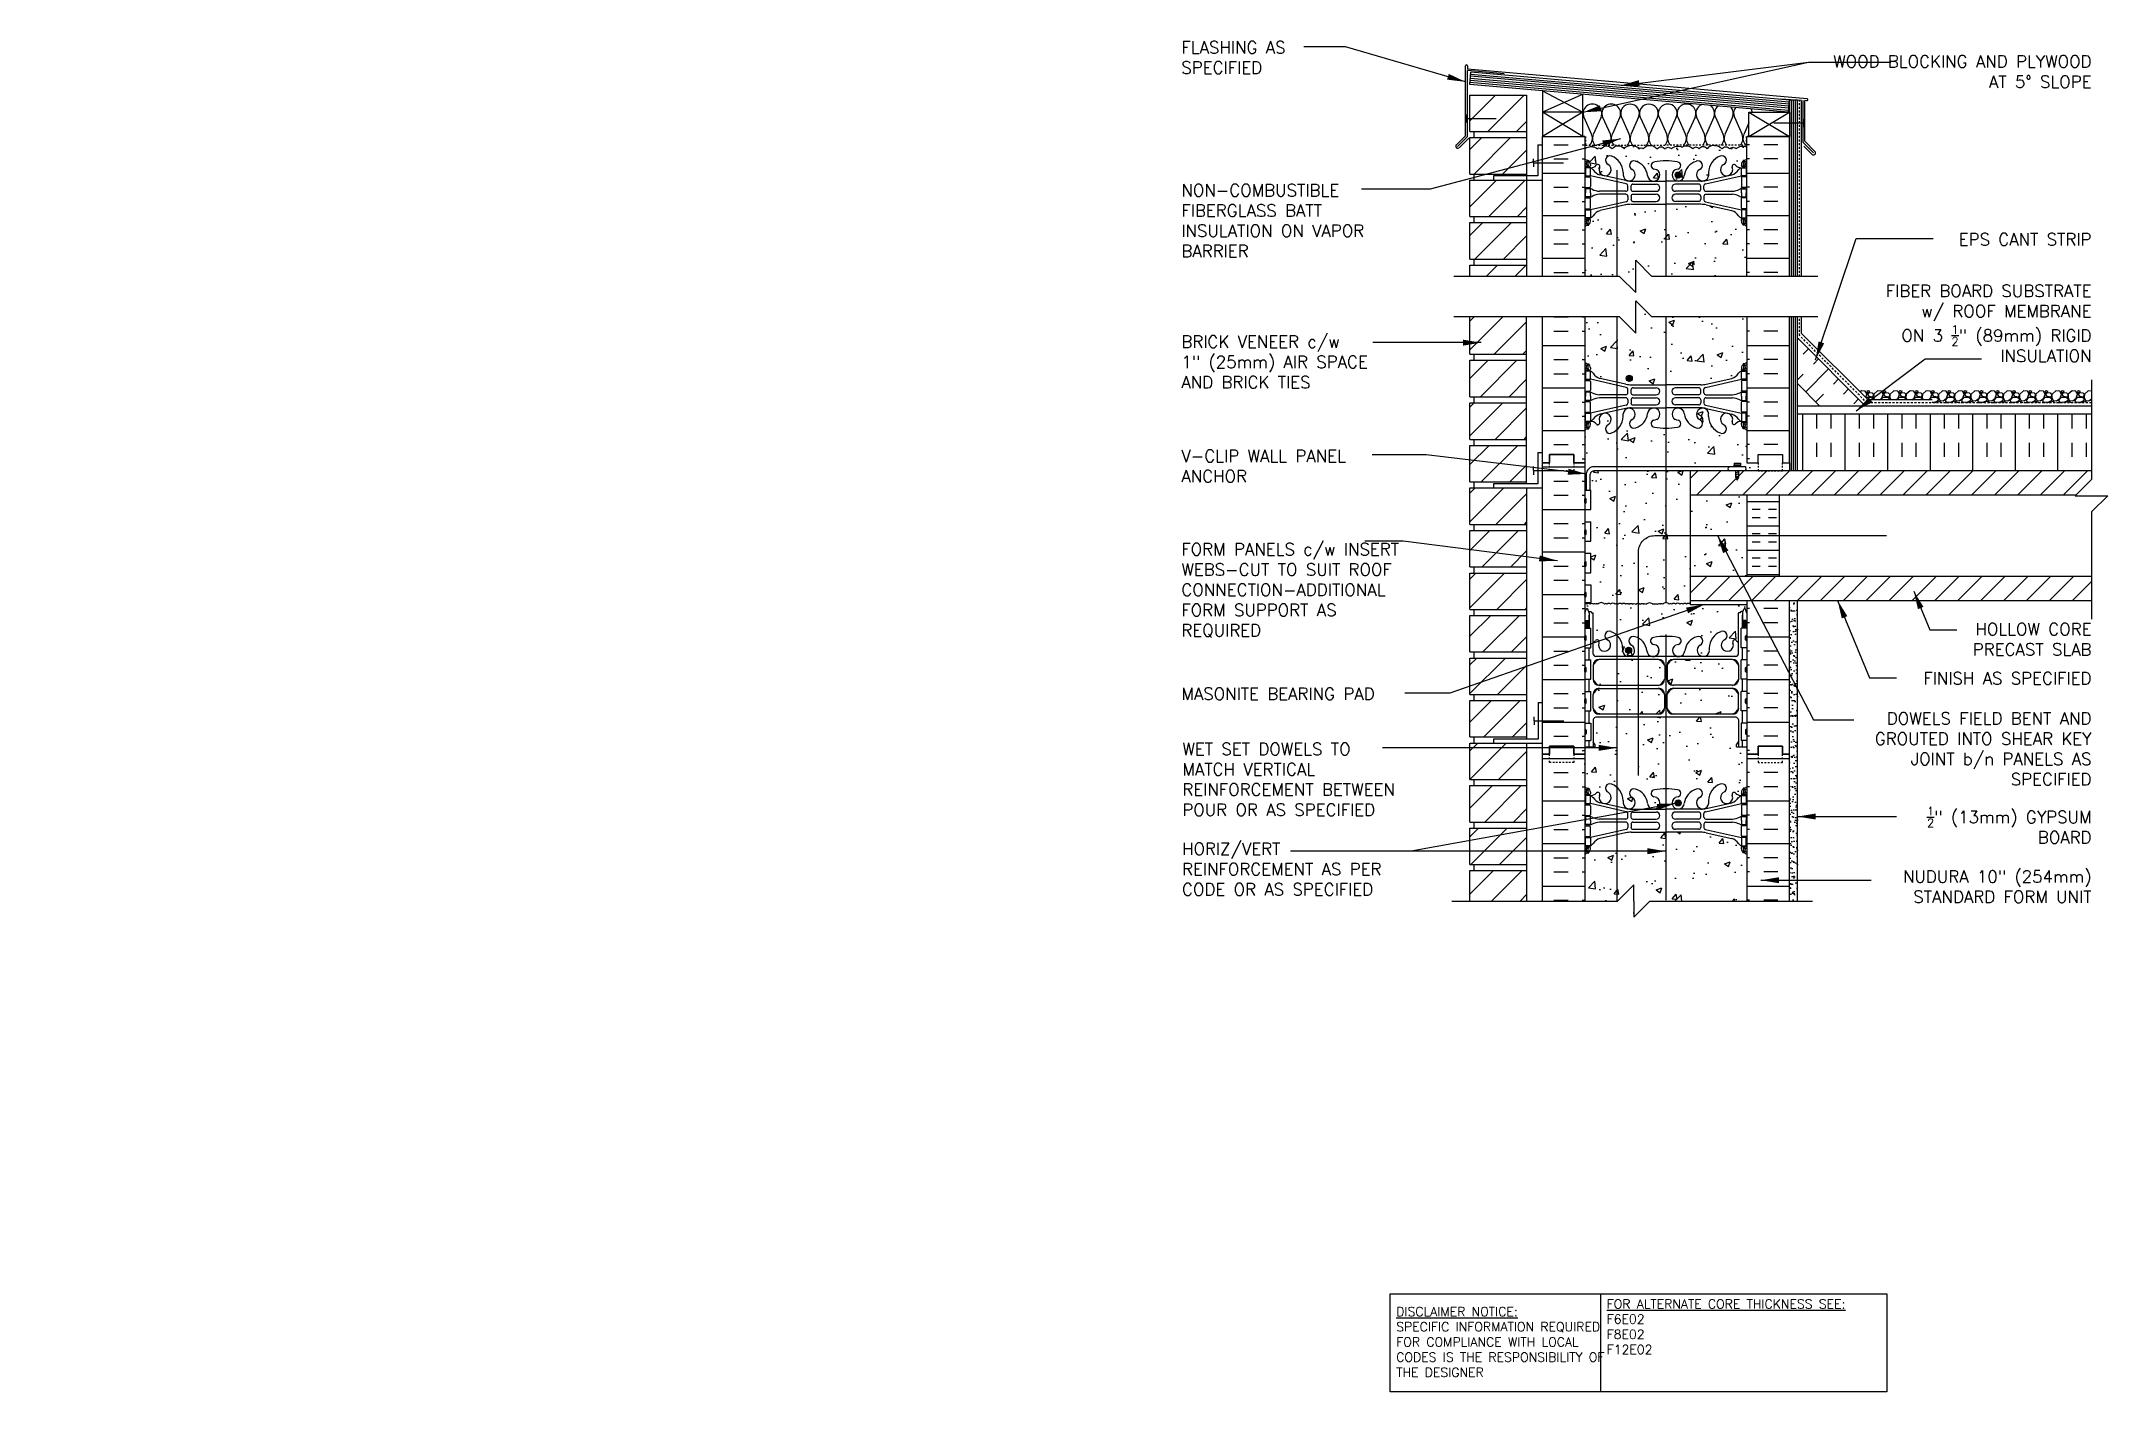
# Model space of a CAD drawing. Header units: inches. Extents: x 75 to 202, y 128 to 212.
import ezdxf

# ---------------------------------------------------------------- set-up
doc = ezdxf.new("R2010")
doc.units = ezdxf.units.IN
doc.header["$LTSCALE"] = 0.5
doc.header["$MEASUREMENT"] = 0
doc.linetypes.add('DASHED2', pattern=[0.375, 0.25, -0.125])
for name, color, linetype in [('HATCH', 12, 'Continuous'), ('line25', 2, 'Continuous'), ('LINE3', 3, 'Continuous'), ('LINE50', 5, 'Continuous'), ('LINE9', 9, 'Continuous'), ('TEXT', 4, 'Continuous'), ('Web_Edge', 9, 'Continuous')]:
    doc.layers.add(name, color=color, linetype=linetype)
doc.styles.add('DIM', font='romans.shx', dxfattribs={"width": 0.7})
doc.styles.add('ROMANS', font='romans.shx', dxfattribs={"height": 0.75})
doc.styles.get("Standard").update_dxf_attribs({"font": 'romans.shx', "height": 0.75})
doc.dimstyles.new('ext_12', dxfattribs={"dimscale": 12, "dimtxt": 0.09375, "dimasz": 0.09375, "dimexe": 0.09375, "dimexo": 0.0625, "dimgap": 0.0625, "dimtad": 1, "dimdec": 1, "dimzin": 3, "dimdsep": 46, "dimlunit": 4, "dimtxsty": 'DIM', "dimcen": 0.09, "dimdle": 0.09375, "dimclrt": 4, "dimadec": 0, "dimazin": 0, "dimtfac": 1, "dimtdec": 1, "dimtmove": 2, "dimatfit": 3, "dimfxl": 1, "dimfrac": 2, "dimtolj": 1, "dimtzin": 0, "dimarcsym": 0})
pattern_1 = [(180, (75.8349, 30.0915), (-2e-16, -1.5), []), (180, (75.8349, 29.5915), (-2e-16, -1.5), [0.5, -0.5]), (180, (75.8349, 29.0915), (-2e-16, -1.5), [0.5, -0.5])]
pattern_2 = [(45, (75.8349, 30.0915), (-0.707107, 0.707107), [])]

msp = doc.modelspace()

# ---------------------------------------------------------------- texts
at = {"layer": 'TEXT', "char_height": 0.75, "style": 'ROMANS'}
for s, insert, width, attachment_point in [('FLASHING AS \\PSPECIFIED', (145.11, 211.5), 8.7776, 1), ('\\A1;WOOD BLOCKING AND PLYWOOD \\PAT 5%%D SLOPE', (201.28, 210.63), 17.3954, 3), ('NON-COMBUSTIBLE\\PFIBERGLASS BATT INSULATION ON VAPOR BARRIER', (145.11, 202.68), 12.4405, 1), ('\\A1;EPS CANT STRIP', (201.28, 199.65), 9.5934, 3), ('\\A1;FIBER BOARD SUBSTRATE\\Pw/ ROOF MEMBRANE \\PON 3 {\\H0.7x;\\S1/2;}" (89mm) RIGID \\PINSULATION', (201.28, 196.47), 26.1134, 3), ('BRICK VENEER c/w \\P1" (25mm) AIR SPACE AND BRICK TIES', (145.11, 191.71), 14.5643, 4), ('V-CLIP WALL PANEL ANCHOR', (145.11, 186.28), 12.4405, 1), ('FORM PANELS c/w INSERT WEBS-CUT TO SUIT ROOF CONNECTION-ADDITIONAL\\PFORM SUPPORT AS \\PREQUIRED', (145.11, 177.61), 14.5661, 4), ('HOLLOW CORE PRECAST SLAB', (201.28, 175.59), 12.9349, 3), ('FINISH AS SPECIFIED', (201.28, 172.56), 15.6784, 3), ('MASONITE BEARING PAD', (145.11, 171.6), 15.4002, 1), ('DOWELS FIELD BENT AND GROUTED INTO SHEAR KEY JOINT b/n PANELS AS SPECIFIED', (201.28, 170.08), 17.2174, 3), ('WET SET DOWELS TO MATCH VERTICAL REINFORCEMENT BETWEEN POUR OR AS SPECIFIED', (145.17, 165.94), 15.3151, 4), ('\\A1;{\\H0.7x;\\S1/2;}" (13mm) GYPSUM \\PBOARD', (201.28, 164.25), 17.2174, 3), ('HORIZ/VERT REINFORCEMENT AS PER CODE OR AS SPECIFIED', (145.15, 162.03), 14.3683, 1), ('NUDURA 10" (254mm) STANDARD FORM UNIT', (201.28, 160.32), 17.2174, 3)]:
    msp.add_mtext(s, dxfattribs=dict(at, insert=insert, width=width, attachment_point=attachment_point))
at = {"layer": 'TEXT', "char_height": 0.5625, "attachment_point": 4}
for s, insert, width in [('{\\LDISCLAIMER NOTICE:}\\PSPECIFIC INFORMATION REQUIRED FOR COMPLIANCE WITH LOCAL CODES IS THE RESPONSIBILITY OF THE DESIGNER', (158.37, 131.22), 14.0024), ('{\\LFOR ALTERNATE CORE THICKNESS SEE:\\P}F6E02\\PF8E02\\PF12E02', (171.36, 132.16), 23.333)]:
    msp.add_mtext(s, dxfattribs=dict(at, insert=insert, width=width))

# ---------------------------------------------------------------- hatches: boundary and pattern name
h = msp.add_hatch()
h.set_pattern_fill('ANSI31', color=256, style=0)
h.paths.add_polyline_path([(74.75, 132.93), (82.16, 132.93), (82.16, 129.16), (74.75, 129.16)], flags=25)
at = {"layer": 'HATCH'}
h = msp.add_hatch(dxfattribs=at)
h.set_pattern_fill('ANSI31', color=256, scale=10, style=0)
h.set_pattern_definition([(45, (165.2072, 207.114), (-0.883883, 0.883883), [])])
h.paths.add_polyline_path([(166.42, 208.18), (162.92, 208.18), (162.92, 205.93), (166.42, 205.93)])
h.paths.add_polyline_path([(166.42, 205.56), (162.92, 205.56), (162.92, 203.31), (166.42, 203.31)])
h.paths.add_polyline_path([(166.42, 202.93), (162.92, 202.93), (162.92, 200.68), (166.42, 200.68)])
h.paths.add_polyline_path([(166.42, 200.31), (162.92, 200.31), (162.92, 198.06), (166.42, 198.06)])
h.paths.add_polyline_path([(166.42, 197.68), (162.92, 197.68), (162.92, 196.99), (166.42, 196.99)])
h.paths.add_polyline_path([(166.42, 194.49), (162.92, 194.49), (162.92, 192.18), (166.42, 192.18)])
h.paths.add_polyline_path([(166.42, 191.81), (162.92, 191.81), (162.92, 189.56), (166.42, 189.56)])
h.paths.add_polyline_path([(166.42, 189.18), (162.92, 189.18), (162.92, 186.93), (166.42, 186.93)])
h.paths.add_polyline_path([(166.42, 186.56), (162.92, 186.56), (162.92, 184.31), (166.42, 184.31)])
h.paths.add_polyline_path([(166.42, 170.81), (162.92, 170.81), (162.92, 168.56), (166.42, 168.56)])
h.paths.add_polyline_path([(166.42, 173.43), (162.92, 173.43), (162.92, 171.18), (166.42, 171.18)])
h.paths.add_polyline_path([(166.42, 176.06), (162.92, 176.06), (162.92, 173.81), (166.42, 173.81)])
h.paths.add_polyline_path([(166.42, 178.68), (162.92, 178.68), (162.92, 176.43), (166.42, 176.43)])
h.paths.add_polyline_path([(166.42, 181.31), (162.92, 181.31), (162.92, 179.06), (166.42, 179.06)])
h.paths.add_polyline_path([(166.42, 183.93), (162.92, 183.93), (162.92, 181.68), (166.42, 181.68)])
h.paths.add_polyline_path([(166.42, 160.31), (162.92, 160.31), (162.92, 158.43), (166.42, 158.43)])
h.paths.add_polyline_path([(166.42, 162.93), (162.92, 162.93), (162.92, 160.68), (166.42, 160.68)])
h.paths.add_polyline_path([(166.42, 165.56), (162.92, 165.56), (162.92, 163.31), (166.42, 163.31)])
h.paths.add_polyline_path([(166.42, 168.18), (164.38, 168.18), (162.92, 168.18), (162.92, 165.93), (166.42, 165.93)])
h = msp.add_hatch(dxfattribs=at)
h.set_pattern_fill('INSUL', color=256, scale=7, style=0)
h.set_pattern_definition([(0, (-2756.1485, -208.761), (0, 2.625), []), (0, (-2756.1485, -207.886), (0, 2.625), [0.875, -0.875]), (0, (-2756.1485, -207.011), (0, 2.625), [0.875, -0.875])])
h.paths.add_polyline_path([(170.01, 205.62), (167.39, 205.62), (167.39, 196.99), (170.01, 196.99)])
h = msp.add_hatch(dxfattribs=at)
h.set_pattern_fill('INSUL', color=256, scale=7, style=0)
h.set_pattern_definition([(180, (3106.1746, -208.761), (0, 2.625), []), (180, (3106.1746, -207.886), (0, 2.625), [0.875, -0.875]), (180, (3106.1746, -207.011), (0, 2.625), [0.875, -0.875])])
h.paths.add_polyline_path([(182.64, 205.62), (180.01, 205.62), (180.01, 196.99), (182.64, 196.99)])
h = msp.add_hatch(dxfattribs=at)
h.set_pattern_fill('AR-CONC', color=256, scale=0.5)
h.set_pattern_definition([(50, (0, 0), (3.5863, -0.31376), [0.375, -4.125]), (355, (0, 0), (-0.693757, 3.76096), [0.3, -3.3]), (100.4514, (0.299, -0.026), (2.892544, 3.4472), [0.3187, -3.50571]), (46.1842, (0, 1), (5.33621, -0.827596), [0.5625, -6.1875]), (96.6356, (0.4447, 0.931), (4.67331, 4.87059), [0.47805, -5.25857]), (351.1842, (0, 1), (4.67331, 4.87059), [0.45, -4.95]), (21, (0.5, 0.75), (2.984535, -2.013094), [0.375, -4.125]), (326, (0.5, 0.75), (1.216577, 3.62575), [0.3, -3.3]), (71.4514, (0.7487, 0.5822), (4.20111, 1.612656), [0.3187, -3.50571]), (37.5, (0, 0), (0.060799, 1.664469), [0, -3.26, 0, -3.35, 0, -3.3125]), (7.5, (0, 0), (1.315348, 1.972059), [0, -1.91, 0, -3.185, 0, -1.2625]), (327.5, (-1.115, 0), (2.669112, -0.1127744), [0, -1.25, 0, -3.9, 0, -5.175]), (317.5, (-1.615, 0), (2.91593, 0.500525), [0, -1.625, 0, -2.59, 0, -3.675])])
h.paths.add_polyline_path([(180.01, 161.3, 0.08841), (179.87, 161.4), (179.78, 161.4), (179.78, 161.44, -0.249069), (179.67, 161.65), (179.67, 161.71, -0.414214), (179.73, 161.78), (179.78, 161.78), (179.78, 161.85), (179.67, 161.85, -0.155529), (179.5, 161.98, 0.180914), (179.08, 162.29), (177.5, 162.64, 0.054974), (177.17, 162.68), (175.01, 162.68), (172.86, 162.68, 0.054974), (172.53, 162.64), (170.95, 162.29, 0.180914), (170.53, 161.98, -0.155529), (170.35, 161.85), (170.25, 161.85), (170.25, 161.78), (170.3, 161.78, -0.414214), (170.36, 161.71), (170.36, 161.65, -0.249069), (170.25, 161.44), (170.25, 161.4), (170.16, 161.4, 0.088416), (170.01, 161.3), (170.01, 158.43), (172.03, 158.43), (173.03, 159.43), (173.03, 158.43), (173.03, 157.43), (174.03, 158.43), (180.01, 158.43)])
h.paths.add_polyline_path([(179.5, 168.27), (179.5, 169.63, 0.268138), (179.34, 169.78), (170.68, 169.78, 0.268156), (170.52, 169.63), (170.52, 168.27), (170.64, 168.07), (170.64, 167.96), (170.01, 167.96), (170.01, 167.49), (170.01, 165.49, 0.088416), (170.16, 165.4), (170.25, 165.4), (170.25, 165.35, -0.249069), (170.36, 165.15), (170.36, 165.08, -0.414214), (170.3, 165.02), (170.25, 165.02), (170.25, 164.95), (170.35, 164.95, 0.231736), (170.71, 165.1, -0.8344), (170.92, 164.97), (170.91, 164.95, 2.155404), (171.45, 165.15, -1), (171.66, 165.66, -0.311223), (172.37, 164.64), (172.37, 164.48, 1.661382), (172.93, 164.83, -1), (173.15, 165.34, -0.30095), (173.88, 164.47, 1.661382), (174.44, 164.82, 0.055617), (174.26, 164.87, -0.843243), (174.3, 165.3, -0.047544), (175.01, 165.36, -0.047544), (175.73, 165.3, -0.843243), (175.76, 164.87, 0.055617), (175.58, 164.82, 1.661382), (176.14, 164.47, -0.30095), (176.88, 165.34, -1), (177.09, 164.83, 1.661382), (177.65, 164.48), (177.65, 164.64, -0.311223), (178.36, 165.66, -1), (178.58, 165.15, 2.155404), (179.11, 164.95), (179.1, 164.97, -0.834375), (179.31, 165.1, 0.23174), (179.67, 164.95), (179.78, 164.95), (179.78, 165.02), (179.73, 165.02, -0.414214), (179.67, 165.08), (179.67, 165.15, -0.249069), (179.78, 165.35), (179.78, 165.4), (179.87, 165.4, 0.08841), (180.01, 165.49), (180.01, 167.49), (180.01, 167.96), (179.38, 167.96), (179.38, 168.07)])
h.paths.add_polyline_path([(174.94, 171.19, 0.225652), (174.56, 171.56), (170.9, 171.56, 0.225652), (170.52, 171.19), (170.52, 170.34, 0.225652), (170.9, 169.97), (174.56, 169.97, 0.225652), (174.94, 170.34)])
h.paths.add_polyline_path([(174.94, 172.97, 0.225652), (174.56, 173.34), (170.9, 173.34, 0.225652), (170.52, 172.97), (170.52, 172.13, 0.225652), (170.9, 171.75), (174.56, 171.75, 0.225652), (174.94, 172.13)])
h.paths.add_polyline_path([(179.5, 172.97, 0.225652), (179.13, 173.34), (175.46, 173.34, 0.225652), (175.09, 172.97), (175.09, 172.13, 0.225652), (175.46, 171.75), (179.13, 171.75, 0.225652), (179.5, 172.13)])
h.paths.add_polyline_path([(179.5, 171.19, 0.225652), (179.13, 171.56), (175.46, 171.56, 0.225652), (175.09, 171.19), (175.09, 170.34, 0.225652), (175.46, 169.97), (179.13, 169.97, 0.225652), (179.5, 170.34)])
h.paths.add_polyline_path([(179.5, 176.23), (179.6, 176.23), (179.6, 176.26, -0.414214), (179.65, 176.31), (179.78, 176.31), (179.83, 176.46, -0.6), (179.93, 176.46), (180.01, 176.2), (180.01, 176.74), (176.51, 176.74), (176.51, 176.75, 0.507124), (176.29, 176.75, 0.520567), (176.07, 176.75, 0.520567), (175.88, 176.75, 0.520567), (175.6, 176.75, 0.520567), (175.38, 176.75, 0.520567), (175.22, 176.75, 0.520567), (174.82, 176.75, 0.520567), (174.68, 176.75, 0.520567), (174.54, 176.75, 0.086928), (174.51, 176.78, 0.086928), (174.48, 176.75, 0.520567), (174.34, 176.75, 0.520567), (174.21, 176.75, 0.520567), (173.81, 176.75, 0.520567), (173.65, 176.75, 0.520567), (173.43, 176.75, 0.520567), (173.15, 176.75, 0.520567), (172.96, 176.75, 0.520567), (172.73, 176.75, 0.507124), (172.51, 176.75, 0.507124), (172.29, 176.75, 0.520567), (172.07, 176.75, 0.520567), (171.88, 176.75, 0.520567), (171.6, 176.75, 0.520567), (171.38, 176.75, 0.520567), (171.22, 176.75, 0.520567), (170.82, 176.75, 0.520567), (170.68, 176.75, 0.520567), (170.54, 176.75, 0.520567), (170.34, 176.75, 0.520567), (170.13, 176.75, 0.498871), (170.01, 176.76), (170.01, 176.2), (170.1, 176.46, -0.6), (170.2, 176.46), (170.25, 176.31), (170.37, 176.31, -0.414214), (170.42, 176.26), (170.42, 176.23), (170.52, 176.23), (170.52, 174.39, 0.108933), (170.68, 174.51, -0.8344), (170.89, 174.38), (170.88, 174.36, 2.155404), (171.41, 174.55, -1), (171.63, 175.07, -0.311223), (172.34, 174.05), (172.34, 173.89, 1.661382), (172.9, 174.24, -1), (173.11, 174.75, -0.30095), (173.85, 173.88, 1.661382), (174.41, 174.23, 0.055617), (174.23, 174.27, -0.843243), (174.26, 174.71, -0.049932), (175.01, 174.77, -0.049932), (175.76, 174.71, -0.843243), (175.8, 174.27, 0.055617), (175.62, 174.23, 1.661382), (176.18, 173.88, -0.30095), (176.92, 174.75, -1), (177.13, 174.24, 1.661382), (177.69, 173.89), (177.69, 174.05, -0.311223), (178.4, 175.07, -1), (178.61, 174.55, 2.155404), (179.15, 174.36), (179.14, 174.38, -0.834375), (179.35, 174.51, 0.10894), (179.5, 174.39)])
h.paths.add_polyline_path([(176.51, 184.99), (170.58, 184.99, 0.366745), (170.34, 184.78), (170.34, 183.8), (170.38, 183.8), (170.38, 182.6), (170.01, 182.6), (170.01, 181.85), (170.38, 181.85), (170.38, 180.65), (170.01, 180.65), (170.01, 179.9), (170.38, 179.9), (170.38, 178.7), (170.01, 178.7), (170.01, 177.95), (170.38, 177.95), (170.38, 176.87), (170.01, 176.87), (170.01, 176.76, -0.498871), (170.13, 176.75, -0.520567), (170.34, 176.75, -0.520567), (170.54, 176.75, -0.520567), (170.68, 176.75, -0.520567), (170.82, 176.75, -0.520567), (171.22, 176.75, -0.520567), (171.38, 176.75, -0.520567), (171.6, 176.75, -0.520567), (171.88, 176.75, -0.520567), (172.07, 176.75, -0.520567), (172.29, 176.75, -0.507124), (172.51, 176.75, -0.507124), (172.73, 176.75, -0.520567), (172.96, 176.75, -0.520567), (173.15, 176.75, -0.520567), (173.43, 176.75, -0.520567), (173.65, 176.75, -0.520567), (173.81, 176.75, -0.520567), (174.21, 176.75, -0.520567), (174.34, 176.75, -0.520567), (174.48, 176.75, -0.086928), (174.51, 176.78, -0.086928), (174.54, 176.75, -0.520567), (174.68, 176.75, -0.520567), (174.82, 176.75, -0.520567), (175.22, 176.75, -0.520567), (175.38, 176.75, -0.520567), (175.6, 176.75, -0.520567), (175.88, 176.75, -0.520567), (176.07, 176.75, -0.520567), (176.29, 176.75, -0.507124), (176.51, 176.75), (176.51, 176.99)])
h.paths.add_polyline_path([(180.01, 183.49), (176.51, 183.49), (176.51, 178.49), (180.01, 178.49)])
h.paths.add_polyline_path([(180.01, 187.49, 0.08841), (179.87, 187.59), (179.78, 187.59), (179.78, 187.63, -0.249069), (179.67, 187.84), (179.67, 187.91, -0.414214), (179.73, 187.97), (179.78, 187.97), (179.78, 188.04), (179.67, 188.04, 0.231736), (179.31, 187.89, -0.8344), (179.1, 188.01), (179.11, 188.03, 2.155404), (178.58, 187.84, -1), (178.36, 187.33, -0.311223), (177.65, 188.35), (177.65, 188.51, 1.661382), (177.09, 188.16, -1), (176.88, 187.65, -0.30095), (176.14, 188.52, 1.661382), (175.58, 188.17, 0.055617), (175.76, 188.12, -0.843243), (175.73, 187.69, -0.047544), (175.01, 187.62, -0.047544), (174.3, 187.69, -0.843243), (174.26, 188.12, 0.055617), (174.44, 188.17, 1.661382), (173.88, 188.52, -0.30095), (173.15, 187.65, -1), (172.93, 188.16, 1.661382), (172.37, 188.51), (172.37, 188.35, -0.311223), (171.66, 187.33, -1), (171.45, 187.84, 2.155404), (170.91, 188.03), (170.92, 188.01, -0.834375), (170.71, 187.89, 0.23174), (170.35, 188.04), (170.25, 188.04), (170.25, 187.97), (170.3, 187.97, -0.414214), (170.36, 187.91), (170.36, 187.84, -0.249069), (170.25, 187.63), (170.25, 187.59), (170.16, 187.59, 0.088416), (170.01, 187.49), (170.01, 185.49), (170.01, 183.8), (170.09, 183.8), (170.09, 184.8, -0.384044), (170.59, 185.24), (179.32, 185.24), (179.32, 185.28), (179.23, 185.28, -1), (179.23, 185.35), (179.23, 185.47), (179.61, 185.47), (179.61, 185.35, -1), (179.61, 185.28), (179.51, 185.28), (179.51, 185.24), (179.91, 185.24, -0.386179), (179.92, 184.99), (180.7, 184.99), (180.7, 185.49), (180.01, 185.49)])
h.paths.add_polyline_path([(180.01, 194.49), (174.15, 194.49), (173.15, 195.49), (173.15, 193.49), (172.15, 194.49), (170.01, 194.49), (170.01, 191.68, 0.088416), (170.16, 191.59), (170.25, 191.59), (170.25, 191.55, -0.249069), (170.36, 191.34), (170.36, 191.27, -0.414214), (170.3, 191.21), (170.25, 191.21), (170.25, 191.14), (170.35, 191.14, -0.155529), (170.53, 191, 0.180914), (170.95, 190.69), (172.53, 190.34, 0.054974), (172.86, 190.3), (175.01, 190.3), (177.17, 190.3, 0.054974), (177.5, 190.34), (179.08, 190.69, 0.180914), (179.5, 191, -0.155529), (179.67, 191.14), (179.78, 191.14), (179.78, 191.21), (179.73, 191.21, -0.414214), (179.67, 191.27), (179.67, 191.34, -0.249069), (179.78, 191.55), (179.78, 191.59), (179.87, 191.59, 0.08841), (180.01, 191.68)])
h.paths.add_polyline_path([(180.01, 200.06, 0.08841), (179.87, 200.15), (179.78, 200.15), (179.78, 200.2, -0.249069), (179.67, 200.4), (179.67, 200.47, -0.414214), (179.73, 200.53), (179.78, 200.53), (179.78, 200.6), (179.67, 200.6, -0.155529), (179.5, 200.74, 0.180914), (179.08, 201.05), (177.5, 201.4, 0.054974), (177.17, 201.44), (175.01, 201.44), (172.86, 201.44, 0.054974), (172.53, 201.4), (170.95, 201.05, 0.180914), (170.53, 200.74, -0.155529), (170.35, 200.6), (170.25, 200.6), (170.25, 200.53), (170.3, 200.53, -0.414214), (170.36, 200.47), (170.36, 200.4, -0.249069), (170.25, 200.2), (170.25, 200.15), (170.16, 200.15, 0.088416), (170.01, 200.06), (170.01, 196.99), (172.15, 196.99), (173.15, 195.99), (173.15, 197.99), (174.15, 196.99), (180.01, 196.99)])
h.paths.add_polyline_path([(180.01, 204.97, 0.336749), (179.35, 204.86, 0.520567), (178.96, 204.86, 0.520567), (178.46, 204.86, 0.259173), (178.01, 205.08, 0.259173), (177.56, 204.86, 0.520567), (177.06, 204.86, 0.520567), (176.67, 204.86, 0.336749), (176.01, 204.97, 0.336749), (175.35, 204.86, 0.520567), (174.96, 204.86, 0.520567), (174.46, 204.86, 0.520567), (173.62, 204.86, 0.520567), (173.34, 204.86, 0.520567), (172.44, 204.86, 0.520567), (171.7, 204.86, 0.520567), (171.01, 204.86, 0.520567), (170.79, 204.86, 0.321585), (170.01, 204.89), (170.01, 204.25, 0.088416), (170.16, 204.15), (170.25, 204.15), (170.25, 204.11, -0.249069), (170.36, 203.9), (170.36, 203.83, -0.414214), (170.3, 203.77), (170.25, 203.77), (170.25, 203.7), (170.35, 203.7, 0.231736), (170.71, 203.85, -0.8344), (170.92, 203.73), (170.91, 203.71, 2.155404), (171.45, 203.9, -1), (171.66, 204.41, -0.311223), (172.37, 203.4), (172.37, 203.23, 1.661382), (172.93, 203.58, -1), (173.15, 204.09, -0.30095), (173.88, 203.22, 1.661382), (174.44, 203.58, 0.055617), (174.26, 203.62, -0.843243), (174.3, 204.05, -0.047544), (175.01, 204.12, -0.047544), (175.73, 204.05, -0.843243), (175.76, 203.62, 0.055617), (175.58, 203.58, 1.661382), (176.14, 203.22, -0.30095), (176.88, 204.09, -1), (177.09, 203.58, 1.661382), (177.65, 203.23), (177.65, 203.4, -0.311223), (178.36, 204.41, -1), (178.58, 203.9, 2.155404), (179.11, 203.71), (179.1, 203.73, -0.834375), (179.31, 203.85, 0.23174), (179.67, 203.7), (179.78, 203.7), (179.78, 203.77), (179.73, 203.77, -0.414214), (179.67, 203.83), (179.67, 203.9, -0.249069), (179.78, 204.11), (179.78, 204.15), (179.87, 204.15, 0.08841), (180.01, 204.25)])
h = msp.add_hatch(dxfattribs=at)
h.set_pattern_fill('INSUL', color=256, scale=7, style=0)
h.set_pattern_definition([(0, (-2756.1485, -211.517), (0, 2.625), []), (0, (-2756.1485, -210.642), (0, 2.625), [0.875, -0.875]), (0, (-2756.1485, -209.767), (0, 2.625), [0.875, -0.875])])
h.paths.add_polyline_path([(170.01, 194.49), (167.39, 194.49), (167.39, 185.49), (167.83, 185.49), (167.83, 185.99), (169.33, 185.99), (169.33, 185.49), (170.01, 185.49)])
h = msp.add_hatch(dxfattribs=at)
h.set_pattern_fill('INSUL', color=256, scale=7, style=0)
h.set_pattern_definition([(180, (3106.1746, -211.517), (0, 2.625), []), (180, (3106.1746, -210.642), (0, 2.625), [0.875, -0.875]), (180, (3106.1746, -209.767), (0, 2.625), [0.875, -0.875])])
h.paths.add_polyline_path([(182.64, 194.49), (180.01, 194.49), (180.01, 185.49), (180.7, 185.49), (180.7, 185.99), (182.2, 185.99), (182.2, 185.49), (182.64, 185.49)])
h = msp.add_hatch(dxfattribs=at)
h.set_pattern_fill('INSUL', color=256, scale=7, angle=45, style=0)
h.set_pattern_definition([(45, (75.835, 30.0915), (-1.856155, 1.856155), []), (45, (75.2162, 30.7102), (-1.856155, 1.856155), [0.875, -0.875]), (45, (74.5975, 31.329), (-1.856155, 1.856155), [0.875, -0.875])])
h.paths.add_polyline_path([(184.39, 189.12), (187.21, 189.12), (183.14, 193.19), (183.14, 190.37)])
h = msp.add_hatch(dxfattribs=at)
h.set_pattern_fill('INSUL', color=256, scale=7, angle=90, style=0)
h.set_pattern_definition([(90, (75.835, 30.0915), (-2.625, 2e-16), []), (90, (74.96, 30.0915), (-2.625, 2e-16), [0.875, -0.875]), (90, (74.085, 30.0915), (-2.625, 2e-16), [0.875, -0.875])])
h.paths.add_polyline_path([(183.14, 188.49), (183.14, 184.99), (201.28, 184.99), (201.28, 188.49)])
h = msp.add_hatch(dxfattribs=at)
h.set_pattern_fill('INSUL', color=256, scale=7, style=0)
h.set_pattern_definition([(0, (-2756.1485, -229.517), (0, 2.625), []), (0, (-2756.1485, -228.642), (0, 2.625), [0.875, -0.875]), (0, (-2756.1485, -227.767), (0, 2.625), [0.875, -0.875])])
h.paths.add_polyline_path([(167.39, 167.49), (167.83, 167.49), (167.83, 167.99), (169.33, 167.99), (169.33, 167.49), (170.01, 167.49), (170.01, 185.49), (169.33, 185.49), (169.33, 185.99), (167.83, 185.99), (167.83, 185.49), (167.39, 185.49)])
h = msp.add_hatch(dxfattribs=at)
h.set_pattern_fill('ANSI31', color=256, scale=8, style=0)
h.set_pattern_definition(pattern_2)
h.paths.add_polyline_path([(200.32, 183.49), (201.28, 184.45), (201.28, 184.99), (176.51, 184.99), (176.51, 183.49)])
h = msp.add_hatch(dxfattribs=at)
h.set_pattern_fill('INSUL', color=256, scale=4, angle=180, style=0)
h.set_pattern_definition(pattern_1)
h.paths.add_polyline_path([(182.01, 183.49), (180.01, 183.49), (180.01, 179.62), (182.01, 179.62)])
h = msp.add_hatch(dxfattribs=at)
h.set_pattern_fill('INSUL', color=256, scale=4, angle=180, style=0)
h.set_pattern_definition(pattern_1)
h.paths.add_polyline_path([(180.01, 178.49), (182.01, 178.49), (182.01, 179.62), (180.01, 179.62)])
h = msp.add_hatch(dxfattribs=at)
h.set_pattern_fill('ANSI31', color=256, scale=8, style=0)
h.set_pattern_definition(pattern_2)
h.paths.add_polyline_path([(176.51, 178.49), (176.51, 176.99), (201.28, 176.99), (201.28, 178.49)])
h = msp.add_hatch(dxfattribs=at)
h.set_pattern_fill('INSUL', color=256, scale=7, style=0)
h.set_pattern_definition([(180, (3106.1746, -229.517), (0, 2.625), []), (180, (3106.1746, -228.642), (0, 2.625), [0.875, -0.875]), (180, (3106.1746, -227.767), (0, 2.625), [0.875, -0.875])])
h.paths.add_polyline_path([(182.64, 176.99), (180.01, 176.99), (180.01, 167.49), (180.7, 167.49), (180.7, 167.99), (182.2, 167.99), (182.2, 167.49), (182.64, 167.49)])
h = msp.add_hatch(dxfattribs=at)
h.set_pattern_fill('AR-SAND', color=256, scale=0.25, style=0)
h.set_pattern_definition([(37.5, (7.17935, 8.88636), (-0.01574834, 0.48170594), [0, -0.38, 0, -0.425, 0, -0.40625]), (7.5, (7.17935, 8.88636), (0.4424442, 0.7055365), [0, -0.205, 0, -0.3425, 0, -0.13125]), (327.5, (6.87185, 8.88636), (0.7785355, 0.00141476), [0, -0.125, 0, -0.45, 0, -0.5875]), (317.5, (6.87185, 8.88636), (0.7515317, 0.2194189), [0, -0.0625, 0, -0.295, 0, -0.3375])])
h.paths.add_polyline_path([(182.64, 167.43), (182.64, 158.43), (183.14, 158.43), (183.14, 176.99), (182.64, 176.99)])
h = msp.add_hatch(dxfattribs=at)
h.set_pattern_fill('INSUL', color=256, scale=7, style=0)
h.set_pattern_definition([(0, (-2756.1485, -247.517), (0, 2.625), []), (0, (-2756.1485, -246.642), (0, 2.625), [0.875, -0.875]), (0, (-2756.1485, -245.767), (0, 2.625), [0.875, -0.875])])
h.paths.add_polyline_path([(167.39, 158.43), (170.01, 158.43), (170.01, 167.49), (169.33, 167.49), (169.33, 167.99), (167.83, 167.99), (167.83, 167.49), (167.39, 167.49)])
h = msp.add_hatch(dxfattribs=at)
h.set_pattern_fill('INSUL', color=256, scale=7, style=0)
h.set_pattern_definition([(180, (3106.1746, -247.517), (0, 2.625), []), (180, (3106.1746, -246.642), (0, 2.625), [0.875, -0.875]), (180, (3106.1746, -245.767), (0, 2.625), [0.875, -0.875])])
h.paths.add_polyline_path([(180.01, 158.43), (182.64, 158.43), (182.64, 167.49), (182.2, 167.49), (182.2, 167.99), (180.7, 167.99), (180.7, 167.49), (180.01, 167.49)])
at = {"layer": 'LINE3'}
h = msp.add_hatch(color=256, dxfattribs=at)
h.paths.add_polyline_path([(175.95, 203.28, 0.831395), (175.58, 203.28)])
h.paths.add_polyline_path([(175.96, 203.25, 0.045935), (175.95, 203.28), (175.58, 203.28, 0.045935), (175.58, 203.25, 1)])
h = msp.add_hatch(color=256, dxfattribs=at)
h.paths.add_polyline_path([(172.93, 190.73, 0.831395), (172.56, 190.73)])
h.paths.add_polyline_path([(172.93, 190.7, 0.045935), (172.93, 190.73), (172.56, 190.73, 0.045935), (172.56, 190.7, 1)])
h = msp.add_hatch(color=256, dxfattribs=at)
h.paths.add_polyline_path([(172.89, 173.95, 0.831395), (172.53, 173.95)])
h.paths.add_polyline_path([(172.9, 173.91, 0.045935), (172.89, 173.95), (172.53, 173.95, 0.045935), (172.52, 173.91, 1)])
h = msp.add_hatch(color=256, dxfattribs=at)
h.paths.add_polyline_path([(175.95, 164.53, 0.831395), (175.58, 164.53)])
h.paths.add_polyline_path([(175.96, 164.49, 0.045935), (175.95, 164.53), (175.58, 164.53, 0.045935), (175.58, 164.49, 1)])

# ---------------------------------------------------------------- linework, layer by layer
at = {"layer": 'HATCH'}
for p, q in [((162.64, 205.67), (162.64, 209.99)), ((162.76, 209.99), (162.76, 209.78)), ((183.73, 207.95), (162.76, 209.78)), ((162.76, 205.62), (162.76, 209.69)), ((165.03, 209.49), (162.76, 209.69)), ((182.6, 207.49), (162.94, 209.21)), ((182.62, 207.62), (162.95, 209.34)), ((182.63, 207.74), (162.96, 209.46)), ((182.58, 207.24), (162.92, 208.96)), ((182.59, 207.37), (162.93, 209.09)), ((167.39, 208.45), (169.89, 207.12)), ((169.9, 208.23), (167.39, 207.12)), ((183.39, 207.85), (182.08, 207.94)), ((169.89, 205.62), (167.39, 207.12)), ((169.89, 207.12), (167.39, 205.62)), ((169.95, 206.81), (170.43, 205.74)), ((171.01, 206.81), (170.53, 205.74)), ((171.11, 206.81), (171.59, 205.74)), ((172.17, 206.81), (171.69, 205.74)), ((172.27, 206.81), (172.75, 205.74)), ((173.33, 206.81), (172.85, 205.74)), ((173.43, 206.81), (173.91, 205.74)), ((174.49, 206.81), (174.01, 205.74)), ((174.59, 206.81), (175.07, 205.74)), ((175.65, 206.81), (175.17, 205.74)), ((175.75, 206.81), (176.23, 205.74)), ((176.81, 206.81), (176.33, 205.74)), ((176.91, 206.81), (177.39, 205.74)), ((177.97, 206.81), (177.49, 205.74)), ((178.07, 206.81), (178.55, 205.74)), ((179.13, 206.81), (178.66, 205.74)), ((179.24, 206.81), (179.72, 205.74)), ((180.14, 205.62), (182.64, 207.12)), ((180.14, 207.12), (182.64, 205.62)), ((182.76, 196.99), (182.76, 207.87)), ((182.89, 196.99), (182.89, 207.87)), ((183.01, 196.99), (183.01, 207.87)), ((183.39, 196.99), (183.39, 207.85)), ((183.48, 205.25), (183.48, 207.84)), ((183.72, 207.83), (183.58, 207.84)), ((183.58, 205.33), (183.58, 207.84)), ((162.64, 205.67), (162.07, 205.1)), ((162.76, 205.62), (162.16, 205.01)), ((162.85, 205.53), (162.25, 204.92)), ((180.14, 206.46), (179.82, 205.74)), ((183.58, 205.33), (184.21, 204.7)), ((183.48, 205.25), (184.12, 204.61)), ((183.53, 205.02), (184.03, 204.52)), ((182.76, 184.99), (182.76, 194.49)), ((182.89, 184.99), (182.89, 194.49)), ((183.01, 184.99), (183.01, 194.49)), ((183.39, 193.47), (183.39, 194.49)), ((187.5, 189.37), (183.39, 193.47)), ((187.08, 189.93), (187, 189.86)), ((187.32, 189.91), (187.08, 189.93)), ((187.43, 189.73), (187.32, 189.91)), ((187.35, 189.51), (187.42, 189.73)), ((187.38, 189.48), (187.43, 189.54)), ((187.48, 189.93), (187.41, 189.9)), ((187.41, 189.9), (187.45, 189.8)), ((187.43, 189.54), (187.69, 189.54)), ((187.45, 189.8), (187.6, 189.89)), ((187.55, 189.81), (187.45, 189.71)), ((187.45, 189.71), (187.53, 189.59)), ((187.61, 189.89), (187.49, 189.93)), ((191.44, 189.37), (187.5, 189.37)), ((187.54, 189.59), (187.79, 189.56)), ((187.76, 189.78), (187.56, 189.81)), ((187.69, 189.54), (187.82, 189.45)), ((187.84, 189.71), (187.76, 189.78)), ((187.79, 189.56), (187.84, 189.65)), ((187.83, 189.45), (187.8, 189.37)), ((187.84, 189.72), (187.83, 189.51)), ((187.83, 189.65), (187.83, 189.71)), ((187.83, 189.51), (187.89, 189.37)), ((188.08, 189.93), (187.85, 189.72)), ((188.32, 189.91), (188.08, 189.93)), ((188.2, 189.37), (188.34, 189.48)), ((188.28, 189.37), (188.43, 189.54)), ((188.43, 189.73), (188.32, 189.91)), ((188.34, 189.48), (188.42, 189.73)), ((188.48, 189.93), (188.41, 189.9)), ((188.41, 189.9), (188.45, 189.8)), ((188.43, 189.54), (188.69, 189.54)), ((188.45, 189.8), (188.6, 189.89)), ((188.55, 189.81), (188.45, 189.71)), ((188.45, 189.71), (188.53, 189.59)), ((188.61, 189.89), (188.49, 189.93)), ((188.54, 189.59), (188.79, 189.56)), ((188.76, 189.78), (188.56, 189.81)), ((188.69, 189.54), (188.82, 189.45)), ((188.84, 189.71), (188.76, 189.78)), ((188.79, 189.56), (188.84, 189.65)), ((188.83, 189.45), (188.8, 189.37)), ((188.84, 189.72), (188.83, 189.51)), ((188.83, 189.65), (188.83, 189.71)), ((188.83, 189.51), (188.89, 189.37)), ((189.08, 189.93), (188.85, 189.72)), ((189.32, 189.91), (189.08, 189.93)), ((189.2, 189.37), (189.34, 189.48)), ((189.28, 189.37), (189.43, 189.54)), ((189.43, 189.73), (189.32, 189.91)), ((189.34, 189.48), (189.42, 189.73)), ((189.48, 189.93), (189.41, 189.9)), ((189.41, 189.9), (189.45, 189.8)), ((189.43, 189.54), (189.69, 189.54)), ((189.45, 189.8), (189.6, 189.89)), ((189.55, 189.81), (189.45, 189.71)), ((189.45, 189.71), (189.53, 189.59)), ((189.61, 189.89), (189.49, 189.93)), ((189.54, 189.59), (189.79, 189.56)), ((189.76, 189.78), (189.56, 189.81)), ((189.69, 189.54), (189.82, 189.45)), ((189.84, 189.71), (189.76, 189.78)), ((189.79, 189.56), (189.84, 189.65)), ((189.83, 189.45), (189.8, 189.37)), ((189.84, 189.72), (189.83, 189.51)), ((189.83, 189.65), (189.83, 189.71)), ((189.83, 189.51), (189.89, 189.37)), ((190.08, 189.93), (189.85, 189.72)), ((190.32, 189.91), (190.08, 189.93)), ((190.2, 189.37), (190.34, 189.48)), ((190.28, 189.37), (190.43, 189.54)), ((190.43, 189.73), (190.32, 189.91)), ((190.34, 189.48), (190.42, 189.73)), ((190.48, 189.93), (190.41, 189.9)), ((190.41, 189.9), (190.45, 189.8)), ((190.43, 189.54), (190.69, 189.54)), ((190.45, 189.8), (190.6, 189.89)), ((190.55, 189.81), (190.45, 189.71)), ((190.45, 189.71), (190.53, 189.59)), ((190.61, 189.89), (190.49, 189.93)), ((190.54, 189.59), (190.79, 189.56)), ((190.76, 189.78), (190.56, 189.81)), ((190.69, 189.54), (190.82, 189.45)), ((190.84, 189.71), (190.76, 189.78)), ((190.79, 189.56), (190.84, 189.65)), ((190.83, 189.45), (190.8, 189.37)), ((190.84, 189.72), (190.83, 189.51)), ((190.83, 189.65), (190.83, 189.71)), ((190.83, 189.51), (190.89, 189.37)), ((191.08, 189.93), (190.85, 189.72)), ((191.32, 189.91), (191.08, 189.93)), ((191.2, 189.37), (191.34, 189.48)), ((191.28, 189.37), (191.43, 189.54)), ((191.43, 189.73), (191.32, 189.91)), ((191.34, 189.48), (191.42, 189.73)), ((191.48, 189.93), (191.41, 189.9)), ((191.41, 189.9), (191.45, 189.8)), ((191.43, 189.54), (191.69, 189.54)), ((191.44, 189.24), (191.44, 189.24)), ((191.57, 189.2), (191.44, 189.21)), ((191.45, 189.8), (191.6, 189.89)), ((191.55, 189.81), (191.45, 189.71)), ((191.45, 189.71), (191.53, 189.59)), ((191.61, 189.89), (191.49, 189.93)), ((191.54, 189.59), (191.79, 189.56)), ((191.76, 189.78), (191.56, 189.81)), ((191.79, 189.31), (191.58, 189.2)), ((191.65, 189.18), (191.67, 189.23)), ((191.67, 189.23), (191.83, 189.28)), ((191.69, 189.54), (191.82, 189.45)), ((191.84, 189.71), (191.76, 189.78)), ((191.79, 189.56), (191.83, 189.65)), ((191.83, 189.45), (191.79, 189.31)), ((191.84, 189.72), (191.83, 189.51)), ((191.83, 189.65), (191.83, 189.71)), ((191.83, 189.51), (191.91, 189.32)), ((191.83, 189.28), (191.99, 189.22)), ((192.08, 189.93), (191.85, 189.72)), ((191.91, 189.32), (192.12, 189.31)), ((192, 189.22), (192.01, 189.18)), ((192.32, 189.91), (192.08, 189.93)), ((192.12, 189.31), (192.34, 189.48)), ((192.35, 189.19), (192.24, 189.18)), ((192.25, 189.34), (192.43, 189.54)), ((192.33, 189.22), (192.26, 189.34)), ((192.43, 189.73), (192.32, 189.91)), ((192.57, 189.2), (192.32, 189.22)), ((192.34, 189.48), (192.42, 189.73)), ((192.39, 189.18), (192.34, 189.19)), ((192.48, 189.93), (192.41, 189.9)), ((192.41, 189.9), (192.45, 189.8)), ((192.43, 189.54), (192.69, 189.54)), ((192.45, 189.8), (192.6, 189.89)), ((192.55, 189.81), (192.45, 189.71)), ((192.45, 189.71), (192.53, 189.59)), ((192.61, 189.89), (192.49, 189.93)), ((192.54, 189.59), (192.79, 189.56)), ((192.76, 189.78), (192.56, 189.81)), ((192.79, 189.31), (192.58, 189.2)), ((192.65, 189.18), (192.67, 189.23)), ((192.67, 189.23), (192.83, 189.28)), ((192.69, 189.54), (192.82, 189.45)), ((192.84, 189.71), (192.76, 189.78)), ((192.79, 189.56), (192.83, 189.65)), ((192.83, 189.45), (192.79, 189.31)), ((192.84, 189.72), (192.83, 189.51)), ((192.83, 189.65), (192.83, 189.71)), ((192.83, 189.51), (192.91, 189.32)), ((192.83, 189.28), (192.99, 189.22)), ((193.08, 189.93), (192.85, 189.72)), ((192.91, 189.32), (193.12, 189.31)), ((193, 189.22), (193.01, 189.18)), ((193.32, 189.91), (193.08, 189.93)), ((193.12, 189.31), (193.34, 189.48)), ((193.35, 189.19), (193.24, 189.18)), ((193.25, 189.34), (193.43, 189.54)), ((193.33, 189.22), (193.26, 189.34)), ((193.43, 189.73), (193.32, 189.91)), ((193.57, 189.2), (193.32, 189.22)), ((193.34, 189.48), (193.42, 189.73)), ((193.39, 189.18), (193.34, 189.19)), ((193.48, 189.93), (193.41, 189.9)), ((193.41, 189.9), (193.45, 189.8)), ((193.43, 189.54), (193.69, 189.54)), ((193.45, 189.8), (193.6, 189.89)), ((193.55, 189.81), (193.45, 189.71)), ((193.45, 189.71), (193.53, 189.59)), ((193.61, 189.89), (193.49, 189.93)), ((193.54, 189.59), (193.79, 189.56)), ((193.76, 189.78), (193.56, 189.81)), ((193.79, 189.31), (193.58, 189.2)), ((193.65, 189.18), (193.67, 189.23)), ((193.67, 189.23), (193.83, 189.28)), ((193.69, 189.54), (193.82, 189.45)), ((193.84, 189.71), (193.76, 189.78)), ((193.79, 189.56), (193.83, 189.65)), ((193.83, 189.45), (193.79, 189.31)), ((193.84, 189.72), (193.83, 189.51)), ((193.83, 189.65), (193.83, 189.71)), ((193.83, 189.51), (193.91, 189.32)), ((193.83, 189.28), (193.99, 189.22)), ((194.08, 189.93), (193.85, 189.72)), ((193.91, 189.32), (194.12, 189.31)), ((194, 189.22), (194.01, 189.18)), ((194.32, 189.91), (194.08, 189.93)), ((194.12, 189.31), (194.34, 189.48)), ((194.35, 189.19), (194.24, 189.18)), ((194.25, 189.34), (194.43, 189.54)), ((194.33, 189.22), (194.26, 189.34)), ((194.43, 189.73), (194.32, 189.91)), ((194.57, 189.2), (194.32, 189.22)), ((194.34, 189.48), (194.42, 189.73)), ((194.39, 189.18), (194.34, 189.19)), ((194.48, 189.93), (194.41, 189.9)), ((194.41, 189.9), (194.45, 189.8)), ((194.43, 189.54), (194.69, 189.54)), ((194.45, 189.8), (194.6, 189.89)), ((194.55, 189.81), (194.45, 189.71)), ((194.45, 189.71), (194.53, 189.59)), ((194.61, 189.89), (194.49, 189.93)), ((194.54, 189.59), (194.79, 189.56)), ((194.76, 189.78), (194.56, 189.81)), ((194.79, 189.31), (194.58, 189.2)), ((194.65, 189.18), (194.67, 189.23)), ((194.67, 189.23), (194.83, 189.28)), ((194.69, 189.54), (194.82, 189.45)), ((194.84, 189.71), (194.76, 189.78)), ((194.79, 189.56), (194.83, 189.65)), ((194.83, 189.45), (194.79, 189.31)), ((194.84, 189.72), (194.83, 189.51)), ((194.83, 189.65), (194.83, 189.71)), ((194.83, 189.51), (194.91, 189.32)), ((194.83, 189.28), (194.99, 189.22)), ((195.08, 189.93), (194.85, 189.72)), ((194.91, 189.32), (195.12, 189.31)), ((195, 189.22), (195.01, 189.18)), ((195.32, 189.91), (195.08, 189.93)), ((195.12, 189.31), (195.34, 189.48)), ((195.35, 189.19), (195.24, 189.18)), ((195.25, 189.34), (195.43, 189.54)), ((195.33, 189.22), (195.26, 189.34)), ((195.43, 189.73), (195.32, 189.91)), ((195.57, 189.2), (195.32, 189.22)), ((195.34, 189.48), (195.42, 189.73)), ((195.39, 189.18), (195.34, 189.19)), ((195.48, 189.93), (195.41, 189.9)), ((195.41, 189.9), (195.45, 189.8)), ((195.43, 189.54), (195.69, 189.54)), ((195.45, 189.8), (195.6, 189.89)), ((195.55, 189.81), (195.45, 189.71)), ((195.45, 189.71), (195.53, 189.59)), ((195.61, 189.89), (195.49, 189.93)), ((195.54, 189.59), (195.79, 189.56)), ((195.76, 189.78), (195.56, 189.81)), ((195.79, 189.31), (195.58, 189.2)), ((195.65, 189.18), (195.67, 189.23)), ((195.67, 189.23), (195.83, 189.28)), ((195.69, 189.54), (195.82, 189.45)), ((195.84, 189.71), (195.76, 189.78)), ((195.79, 189.56), (195.83, 189.65)), ((195.83, 189.45), (195.79, 189.31)), ((195.84, 189.72), (195.83, 189.51)), ((195.83, 189.65), (195.83, 189.71)), ((195.83, 189.51), (195.91, 189.32)), ((195.83, 189.28), (195.99, 189.22)), ((196.08, 189.93), (195.85, 189.72)), ((195.91, 189.32), (196.12, 189.31)), ((196, 189.22), (196.01, 189.18)), ((196.32, 189.91), (196.08, 189.93)), ((196.12, 189.31), (196.34, 189.48)), ((196.35, 189.19), (196.24, 189.18)), ((196.25, 189.34), (196.43, 189.54)), ((196.33, 189.22), (196.26, 189.34)), ((196.43, 189.73), (196.32, 189.91)), ((196.57, 189.2), (196.32, 189.22)), ((196.34, 189.48), (196.42, 189.73)), ((196.39, 189.18), (196.34, 189.19)), ((196.48, 189.93), (196.41, 189.9)), ((196.41, 189.9), (196.45, 189.8)), ((196.43, 189.54), (196.69, 189.54)), ((196.45, 189.8), (196.6, 189.89)), ((196.55, 189.81), (196.45, 189.71)), ((196.45, 189.71), (196.53, 189.59)), ((196.61, 189.89), (196.49, 189.93)), ((196.54, 189.59), (196.79, 189.56)), ((196.76, 189.78), (196.56, 189.81)), ((196.79, 189.31), (196.58, 189.2)), ((196.65, 189.18), (196.67, 189.23)), ((196.67, 189.23), (196.83, 189.28)), ((196.69, 189.54), (196.82, 189.45)), ((196.84, 189.71), (196.76, 189.78)), ((196.79, 189.56), (196.83, 189.65)), ((196.83, 189.45), (196.79, 189.31)), ((196.84, 189.72), (196.83, 189.51)), ((196.83, 189.65), (196.83, 189.71)), ((196.83, 189.51), (196.91, 189.32)), ((196.83, 189.28), (196.99, 189.22)), ((197.08, 189.93), (196.85, 189.72)), ((196.91, 189.32), (197.12, 189.31)), ((197, 189.22), (197.01, 189.18)), ((197.32, 189.91), (197.08, 189.93)), ((197.12, 189.31), (197.34, 189.48)), ((197.35, 189.19), (197.24, 189.18)), ((197.25, 189.34), (197.43, 189.54)), ((197.33, 189.22), (197.26, 189.34)), ((197.43, 189.73), (197.32, 189.91)), ((197.57, 189.2), (197.32, 189.22)), ((197.34, 189.48), (197.42, 189.73)), ((197.39, 189.18), (197.34, 189.19)), ((197.48, 189.93), (197.41, 189.9)), ((197.41, 189.9), (197.45, 189.8)), ((197.43, 189.54), (197.69, 189.54)), ((197.45, 189.8), (197.6, 189.89)), ((197.55, 189.81), (197.45, 189.71)), ((197.45, 189.71), (197.53, 189.59)), ((197.61, 189.89), (197.49, 189.93)), ((197.54, 189.59), (197.79, 189.56)), ((197.76, 189.78), (197.56, 189.81)), ((197.79, 189.31), (197.58, 189.2)), ((197.65, 189.18), (197.67, 189.23)), ((197.67, 189.23), (197.83, 189.28)), ((197.69, 189.54), (197.82, 189.45)), ((197.84, 189.71), (197.76, 189.78)), ((197.79, 189.56), (197.83, 189.65)), ((197.83, 189.45), (197.79, 189.31)), ((197.84, 189.72), (197.83, 189.51)), ((197.83, 189.65), (197.83, 189.71)), ((197.83, 189.51), (197.91, 189.32)), ((197.83, 189.28), (197.99, 189.22)), ((198.08, 189.93), (197.85, 189.72)), ((197.91, 189.32), (198.12, 189.31)), ((198, 189.22), (198.01, 189.18)), ((198.32, 189.91), (198.08, 189.93)), ((198.12, 189.31), (198.34, 189.48)), ((198.35, 189.19), (198.24, 189.18)), ((198.25, 189.34), (198.43, 189.54)), ((198.33, 189.22), (198.26, 189.34)), ((198.43, 189.73), (198.32, 189.91)), ((198.57, 189.2), (198.32, 189.22)), ((198.34, 189.48), (198.42, 189.73)), ((198.39, 189.18), (198.34, 189.19)), ((198.48, 189.93), (198.41, 189.9)), ((198.41, 189.9), (198.45, 189.8)), ((198.43, 189.54), (198.69, 189.54)), ((198.45, 189.8), (198.6, 189.89)), ((198.55, 189.81), (198.45, 189.71)), ((198.45, 189.71), (198.53, 189.59)), ((198.61, 189.89), (198.49, 189.93)), ((198.54, 189.59), (198.79, 189.56)), ((198.76, 189.78), (198.56, 189.81)), ((198.79, 189.31), (198.58, 189.2)), ((198.65, 189.18), (198.67, 189.23)), ((198.67, 189.23), (198.83, 189.28)), ((198.69, 189.54), (198.82, 189.45)), ((198.84, 189.71), (198.76, 189.78)), ((198.79, 189.56), (198.83, 189.65)), ((198.83, 189.45), (198.79, 189.31)), ((198.84, 189.72), (198.83, 189.51)), ((198.83, 189.65), (198.83, 189.71)), ((198.83, 189.51), (198.91, 189.32)), ((198.83, 189.28), (198.99, 189.22)), ((199.08, 189.93), (198.85, 189.72)), ((198.91, 189.32), (199.12, 189.31)), ((199, 189.22), (199.01, 189.18)), ((199.32, 189.91), (199.08, 189.93)), ((199.12, 189.31), (199.34, 189.48)), ((199.35, 189.19), (199.24, 189.18)), ((199.25, 189.34), (199.43, 189.54)), ((199.33, 189.22), (199.26, 189.34)), ((199.43, 189.73), (199.32, 189.91)), ((199.57, 189.2), (199.32, 189.22)), ((199.34, 189.48), (199.42, 189.73)), ((199.39, 189.18), (199.34, 189.19)), ((199.48, 189.93), (199.41, 189.9)), ((199.41, 189.9), (199.45, 189.8)), ((199.43, 189.54), (199.69, 189.54)), ((199.45, 189.8), (199.6, 189.89)), ((199.55, 189.81), (199.45, 189.71)), ((199.45, 189.71), (199.53, 189.59)), ((199.61, 189.89), (199.49, 189.93)), ((199.54, 189.59), (199.79, 189.56)), ((199.76, 189.78), (199.56, 189.81)), ((199.79, 189.31), (199.58, 189.2)), ((199.65, 189.18), (199.67, 189.23)), ((199.67, 189.23), (199.83, 189.28)), ((199.69, 189.54), (199.82, 189.45)), ((199.84, 189.71), (199.76, 189.78)), ((199.79, 189.56), (199.83, 189.65)), ((199.83, 189.45), (199.79, 189.31)), ((199.84, 189.72), (199.83, 189.51)), ((199.83, 189.65), (199.83, 189.71)), ((199.83, 189.51), (199.91, 189.32)), ((199.83, 189.28), (199.99, 189.22)), ((200.08, 189.93), (199.85, 189.72)), ((199.91, 189.32), (200.12, 189.31)), ((200, 189.22), (200.01, 189.18)), ((200.32, 189.91), (200.08, 189.93)), ((200.12, 189.31), (200.34, 189.48)), ((200.35, 189.19), (200.24, 189.18)), ((200.25, 189.34), (200.43, 189.54)), ((200.33, 189.22), (200.26, 189.34)), ((200.43, 189.73), (200.32, 189.91)), ((200.57, 189.2), (200.32, 189.22)), ((200.34, 189.48), (200.42, 189.73)), ((200.39, 189.18), (200.34, 189.19)), ((200.48, 189.93), (200.41, 189.9)), ((200.41, 189.9), (200.45, 189.8)), ((200.43, 189.54), (200.69, 189.54)), ((200.45, 189.8), (200.6, 189.89)), ((200.55, 189.81), (200.45, 189.71)), ((200.45, 189.71), (200.53, 189.59)), ((200.61, 189.89), (200.49, 189.93)), ((200.54, 189.59), (200.79, 189.56)), ((200.76, 189.78), (200.56, 189.81)), ((200.79, 189.31), (200.58, 189.2)), ((200.65, 189.18), (200.67, 189.23)), ((200.67, 189.23), (200.83, 189.28)), ((200.69, 189.54), (200.82, 189.45)), ((200.84, 189.71), (200.76, 189.78)), ((200.79, 189.56), (200.84, 189.65)), ((200.83, 189.45), (200.79, 189.31)), ((200.84, 189.72), (200.83, 189.51)), ((200.83, 189.65), (200.83, 189.71)), ((200.83, 189.51), (200.91, 189.32)), ((200.83, 189.28), (200.99, 189.22)), ((201.08, 189.93), (200.85, 189.72)), ((200.91, 189.32), (201.12, 189.31)), ((201, 189.22), (201.01, 189.18)), ((201.28, 189.91), (201.08, 189.93)), ((201.12, 189.31), (201.28, 189.43)), ((201.28, 189.18), (201.24, 189.18)), ((201.25, 189.34), (201.28, 189.37)), ((201.28, 189.3), (201.26, 189.34))]:
    msp.add_line(p, q, dxfattribs=at)
at = {"layer": 'HATCH', "color": 6, "linetype": 'DASHED2', "ltscale": 0.5}
for points in [[(168.7, 205.62), (170.06, 205.62), (170.06, 205.1), (175.01, 205.1)], [(181.33, 205.62), (179.97, 205.62), (179.97, 205.1), (175.01, 205.1)]]:
    msp.add_lwpolyline(points, dxfattribs=at)
at = {"layer": 'HATCH'}
for points in [[(170.01, 204.89, -0.321585), (170.79, 204.86, -0.520567), (171.01, 204.86, -0.520567), (171.7, 204.86, -0.520567), (172.44, 204.86, -0.520567), (173.34, 204.86, -0.520567), (173.62, 204.86, -0.520567), (174.46, 204.86, -0.520567), (174.96, 204.86, -0.520567), (175.35, 204.86, -0.336749), (176.01, 204.97)], [(178.01, 205.08, 0.259173), (177.56, 204.86, 0.520567), (177.06, 204.86, 0.520567), (176.67, 204.86, 0.336749), (176.01, 204.97)], [(178.01, 205.08, -0.259173), (178.46, 204.86, -0.520567), (178.96, 204.86, -0.520567), (179.35, 204.86, -0.336749), (180.01, 204.97)], [(172.51, 176.75, 0.507124), (172.29, 176.75, 0.520567), (172.07, 176.75, 0.520567), (171.88, 176.75, 0.520567), (171.6, 176.75, 0.520567), (171.38, 176.75, 0.520567), (171.22, 176.75, 0.520567), (170.82, 176.75, 0.520567), (170.68, 176.75, 0.520567), (170.54, 176.75, 0.520567), (170.34, 176.75, 0.520567), (170.13, 176.75, 0.520567), (170.01, 176.76)], [(172.51, 176.75, -0.507124), (172.73, 176.75, -0.520567), (172.96, 176.75, -0.520567), (173.15, 176.75, -0.520567), (173.43, 176.75, -0.520567), (173.65, 176.75, -0.520567), (173.81, 176.75, -0.520567), (174.21, 176.75, -0.520567), (174.34, 176.75, -0.520567), (174.48, 176.75, -0.086928), (174.51, 176.78, -0.086928)], [(176.51, 176.75, 0.507124), (176.29, 176.75, 0.520567), (176.07, 176.75, 0.520567), (175.88, 176.75, 0.520567), (175.6, 176.75, 0.520567), (175.38, 176.75, 0.520567), (175.22, 176.75, 0.520567), (174.82, 176.75, 0.520567), (174.68, 176.75, 0.520567), (174.54, 176.75, 0.086928), (174.51, 176.78, 0.086928)]]:
    msp.add_lwpolyline(points, format="xyb", dxfattribs=at)
for centre, radius, start, end in [((162.7, 209.99), 0.0625, 0, 180), ((183.72, 207.89), 0.0567, 265, 85), ((170.48, 207.05), 0.58, 335.9664, 204.0694), ((171.64, 207.05), 0.58, 335.9664, 204.0694), ((172.8, 207.05), 0.577, 89.6769, 204.2169), ((172.8, 207.05), 0.577, 335.7834, 90.4023), ((173.96, 207.05), 0.577, 89.5977, 204.2166), ((173.96, 207.05), 0.577, 335.7831, 90.3231), ((175.12, 207.05), 0.579, 64.3407, 204.1188), ((175.13, 207.05), 0.577, 335.7831, 64.7825), ((176.28, 207.05), 0.58, 44.4136, 204.1148), ((176.29, 207.05), 0.577, 335.7831, 44.7269), ((177.44, 207.05), 0.58, 112.8767, 204.1145), ((177.44, 207.05), 0.58, 335.8855, 57.1233), ((178.6, 207.05), 0.58, 129.794, 204.1145), ((178.6, 207.05), 0.58, 335.8855, 40.206), ((179.77, 207.05), 0.58, 142.6335, 204.1145), ((179.77, 207.05), 0.58, 6.5658, 27.3665), ((169.9, 205.5), 0.58, 315.3149, 24.0694), ((171.06, 205.5), 0.58, 155.9664, 224.6851), ((171.06, 205.5), 0.58, 315.3149, 24.0694), ((172.22, 205.5), 0.58, 155.9664, 224.6851), ((172.22, 205.5), 0.58, 315.3149, 24.0694), ((173.38, 205.5), 0.58, 155.9306, 224.6851), ((173.38, 205.5), 0.58, 315.3149, 24.0694), ((174.54, 205.5), 0.58, 155.9306, 224.6851), ((174.54, 205.5), 0.58, 315.3149, 24.0694), ((175.7, 205.5), 0.58, 155.9306, 224.6851), ((175.7, 205.5), 0.58, 315.3149, 24.0694), ((176.86, 205.5), 0.58, 155.9306, 224.6851), ((176.86, 205.5), 0.58, 315.3149, 24.0694), ((178.02, 205.5), 0.58, 155.9306, 224.6851), ((178.02, 205.5), 0.58, 315.3149, 24.0694), ((179.18, 205.5), 0.58, 155.9306, 224.6851), ((179.19, 205.5), 0.58, 315.3149, 24.0694), ((180.35, 205.5), 0.58, 155.9306, 224.6851), ((162.17, 205.03), 0.127, 144.7902, 305.2098), ((171.06, 205.5), 0.58, 269.9771, 270), ((171.06, 205.5), 0.58, 270, 270.0458), ((173.38, 205.5), 0.58, 270, 273.6965), ((173.38, 205.5), 0.58, 280.1122, 281.3565), ((179.7, 205.5), 0.58, 297.6798, 302.977), ((184.12, 204.61), 0.125, 225, 45)]:
    msp.add_arc(centre, radius, start, end, dxfattribs=at)
at = {"layer": 'line25'}
for p, q in [((162.91, 208.84), (162.97, 209.59)), ((182.64, 207.86), (162.97, 209.59)), ((182.57, 207.12), (162.91, 208.84)), ((162.92, 205.93), (162.92, 208.18)), ((162.92, 208.18), (166.42, 208.18)), ((166.42, 208.18), (166.42, 196.99)), ((167.39, 208.45), (167.39, 205.62)), ((169.89, 205.62), (169.89, 208.23)), ((169.89, 207.12), (167.39, 207.12)), ((182.57, 207.12), (182.64, 207.86)), ((182.64, 207.12), (182.64, 207.87)), ((183.14, 207.87), (182.64, 207.87)), ((183.14, 196.99), (183.14, 207.87)), ((162.92, 205.93), (166.42, 205.93)), ((162.92, 205.56), (166.42, 205.56)), ((162.92, 203.31), (162.92, 205.56)), ((163.17, 205.56), (163.17, 205.93)), ((163.17, 205.56), (163.17, 205.93)), ((167.39, 205.62), (169.89, 205.62)), ((170.01, 205.62), (169.89, 205.62)), ((170.01, 205.62), (170.01, 196.99)), ((180.01, 205.62), (180.14, 205.62)), ((180.01, 196.99), (180.01, 205.62)), ((162.92, 203.31), (166.42, 203.31)), ((162.92, 200.68), (162.92, 202.93)), ((162.92, 202.93), (166.42, 202.93)), ((163.17, 202.93), (163.17, 203.31)), ((163.17, 202.93), (163.17, 203.31)), ((162.92, 200.68), (166.42, 200.68)), ((162.92, 198.06), (162.92, 200.31)), ((162.92, 200.31), (166.42, 200.31)), ((163.17, 200.31), (163.17, 200.68)), ((163.17, 200.31), (163.17, 200.68)), ((162.92, 198.06), (166.42, 198.06)), ((162.92, 196.99), (162.92, 197.68)), ((162.92, 197.68), (166.42, 197.68)), ((163.17, 197.68), (163.17, 198.06)), ((163.17, 197.68), (163.17, 198.06)), ((162.92, 192.18), (162.92, 194.49)), ((166.42, 184.19), (166.42, 194.49)), ((170.01, 194.49), (170.01, 185.49)), ((180.01, 194.49), (180.01, 185.49)), ((183.14, 184.99), (183.14, 194.49)), ((187.34, 188.99), (183.14, 193.19)), ((162.92, 192.18), (166.42, 192.18)), ((162.92, 189.56), (162.92, 191.81)), ((162.92, 191.81), (166.42, 191.81)), ((163.17, 191.81), (163.17, 192.18)), ((163.17, 191.81), (163.17, 192.18)), ((184.51, 188.99), (183.14, 190.37)), ((162.92, 189.56), (166.42, 189.56)), ((162.92, 186.93), (162.92, 189.18)), ((162.92, 189.18), (166.42, 189.18)), ((163.17, 189.18), (163.17, 189.56)), ((163.17, 189.18), (163.17, 189.56)), ((162.92, 186.93), (166.42, 186.93)), ((162.92, 184.31), (162.92, 186.56)), ((162.92, 186.56), (166.42, 186.56)), ((163.17, 186.56), (163.17, 186.93)), ((163.17, 186.56), (163.17, 186.93)), ((170.01, 185.49), (170.01, 183.8)), ((182.64, 185.49), (182.64, 184.99)), ((162.92, 184.31), (166.42, 184.31)), ((162.92, 181.68), (162.92, 183.93)), ((162.92, 183.93), (166.42, 183.93)), ((163.17, 183.93), (163.17, 184.31)), ((163.17, 183.93), (163.17, 184.31)), ((166.42, 183.94), (166.42, 168.43)), ((170.01, 183.8), (170.01, 167.49)), ((170.01, 183.8), (170.38, 183.8)), ((170.38, 182.6), (170.38, 183.8)), ((170.01, 182.6), (170.38, 182.6)), ((162.92, 181.68), (166.42, 181.68)), ((162.92, 179.06), (162.92, 181.31)), ((162.92, 181.31), (166.42, 181.31)), ((163.17, 181.31), (163.17, 181.68)), ((163.17, 181.31), (163.17, 181.68)), ((170.01, 181.85), (170.38, 181.85)), ((170.38, 180.65), (170.38, 181.85)), ((170.01, 180.65), (170.38, 180.65)), ((170.01, 179.9), (170.38, 179.9)), ((170.38, 178.7), (170.38, 179.9)), ((162.92, 179.06), (166.42, 179.06)), ((162.92, 176.43), (162.92, 178.68)), ((162.92, 178.68), (166.42, 178.68)), ((163.17, 178.68), (163.17, 179.06)), ((163.17, 178.68), (163.17, 179.06)), ((170.01, 178.7), (170.38, 178.7)), ((170.01, 177.95), (170.38, 177.95)), ((170.38, 177.95), (170.38, 176.87)), ((176.51, 178.49), (201.28, 178.49)), ((162.92, 176.43), (166.42, 176.43)), ((162.92, 173.81), (162.92, 176.06)), ((162.92, 176.06), (166.42, 176.06)), ((163.17, 176.06), (163.17, 176.43)), ((163.17, 176.06), (163.17, 176.43)), ((170.01, 176.87), (170.38, 176.87)), ((176.51, 176.99), (201.28, 176.99)), ((176.51, 176.99), (176.51, 176.74)), ((176.51, 176.74), (180.01, 176.74)), ((180.01, 176.99), (180.01, 167.49)), ((170.01, 175.27), (170.38, 175.27)), ((170.38, 174.07), (170.38, 175.27)), ((180.01, 175.27), (179.65, 175.27)), ((179.65, 174.07), (179.65, 175.27)), ((162.92, 173.81), (166.42, 173.81)), ((163.17, 173.43), (163.17, 173.81)), ((163.17, 173.43), (163.17, 173.81)), ((170.01, 174.07), (170.38, 174.07)), ((180.01, 174.07), (179.65, 174.07)), ((162.92, 171.18), (162.92, 173.43)), ((162.92, 173.43), (166.42, 173.43)), ((170.01, 173.32), (170.38, 173.32)), ((170.38, 172.12), (170.38, 173.32)), ((180.01, 173.32), (179.65, 173.32)), ((179.65, 172.12), (179.65, 173.32)), ((162.92, 171.18), (166.42, 171.18)), ((163.17, 170.81), (163.17, 171.18)), ((163.17, 170.81), (163.17, 171.18)), ((170.01, 172.12), (170.38, 172.12)), ((170.01, 171.37), (170.38, 171.37)), ((170.38, 170.17), (170.38, 171.37)), ((180.01, 172.12), (179.65, 172.12)), ((180.01, 171.37), (179.65, 171.37)), ((179.65, 170.17), (179.65, 171.37)), ((162.92, 168.56), (162.92, 170.81)), ((162.92, 170.81), (166.42, 170.81)), ((170.01, 170.17), (170.38, 170.17)), ((180.01, 170.17), (179.65, 170.17)), ((162.92, 168.56), (166.42, 168.56)), ((163.17, 168.18), (163.17, 168.56)), ((163.17, 168.18), (163.17, 168.56)), ((170.01, 169.42), (170.38, 169.42)), ((170.38, 169.42), (170.38, 168.34)), ((180.01, 169.42), (179.65, 169.42)), ((179.65, 169.42), (179.65, 168.34)), ((162.92, 165.93), (162.92, 168.18)), ((162.92, 168.18), (166.42, 168.18)), ((166.42, 168.18), (166.42, 158.43)), ((170.01, 168.34), (170.38, 168.34)), ((170.01, 167.49), (170.01, 158.43)), ((180.01, 168.34), (179.65, 168.34)), ((180.01, 167.49), (180.01, 158.43)), ((162.92, 165.93), (166.42, 165.93)), ((163.17, 165.56), (163.17, 165.93)), ((163.17, 165.56), (163.17, 165.93)), ((162.92, 163.31), (162.92, 165.56)), ((162.92, 165.56), (166.42, 165.56)), ((162.92, 163.31), (166.42, 163.31)), ((163.17, 162.93), (163.17, 163.31)), ((163.17, 162.93), (163.17, 163.31)), ((162.92, 160.68), (162.92, 162.93)), ((162.92, 162.93), (166.42, 162.93)), ((162.92, 160.68), (166.42, 160.68)), ((162.92, 158.43), (162.92, 160.31)), ((162.92, 160.31), (166.42, 160.31)), ((163.17, 160.31), (163.17, 160.68)), ((163.17, 160.31), (163.17, 160.68))]:
    msp.add_line(p, q, dxfattribs=at)
msp.add_lwpolyline([(182.64, 207.12), (182.64, 205.62), (180.14, 205.62), (180.14, 207.12)], close=True, dxfattribs=at)
for points in [[(201.28, 188.49), (183.14, 188.49)], [(201.28, 184.99), (176.51, 184.99), (176.51, 176.99)], [(200.32, 183.49), (176.51, 183.49)]]:
    msp.add_lwpolyline(points, dxfattribs=at)
at = {"layer": 'LINE3'}
for p, q in [((171.99, 203.55), (171.99, 196.99)), ((175, 203.55), (175, 196.99)), ((171.99, 194.49), (171.99, 158.43)), ((175, 194.49), (175, 176.85)), ((175, 174.89), (175, 158.49))]:
    msp.add_line(p, q, dxfattribs=at)
msp.add_lwpolyline([(173.32, 166.18), (173.32, 179.99, -0.414214), (174.32, 180.99), (188.62, 180.99)], format="xyb", dxfattribs=at)
for centre in [(175.77, 203.25), (172.75, 190.7), (172.71, 173.91), (175.77, 164.49)]:
    msp.add_circle(centre, 0.188, dxfattribs=at)
at = {"layer": 'LINE50', "color": 9, "linetype": 'DASHED2'}
for p, q in [((183.26, 196.99), (183.26, 207.86)), ((183.26, 193.35), (183.26, 194.49)), ((187.43, 189.18), (183.26, 193.35)), ((201.28, 189.18), (187.43, 189.18))]:
    msp.add_line(p, q, dxfattribs=at)
at = {"layer": 'LINE50'}
for p, q in [((167.39, 205.62), (170.01, 205.62)), ((167.39, 196.99), (167.39, 205.62)), ((180.01, 205.62), (182.64, 205.62)), ((182.64, 196.99), (182.64, 205.62)), ((167.39, 185.49), (167.39, 194.49)), ((167.39, 167.49), (167.39, 185.49)), ((179.45, 185.49), (179.45, 185.49)), ((182.64, 167.43), (182.64, 176.99)), ((167.39, 158.43), (167.39, 167.49)), ((182.64, 158.43), (182.64, 167.49))]:
    msp.add_line(p, q, dxfattribs=at)
for points in [[(180.01, 185.49), (180.7, 185.49), (180.7, 185.99), (182.2, 185.99), (182.2, 185.49), (182.64, 185.49), (182.64, 194.49)], [(170.01, 185.49), (169.33, 185.49), (169.33, 185.99), (167.83, 185.99), (167.83, 185.49), (167.39, 185.49)], [(167.39, 185.49), (167.83, 185.49), (167.83, 185.99), (169.33, 185.99), (169.33, 185.49), (170.01, 185.49)], [(170.01, 167.49), (169.33, 167.49), (169.33, 167.99), (167.83, 167.99), (167.83, 167.49), (167.39, 167.49)], [(167.39, 167.49), (167.83, 167.49), (167.83, 167.99), (169.33, 167.99), (169.33, 167.49), (170.01, 167.49)], [(180.01, 167.49), (180.7, 167.49), (180.7, 167.99), (182.2, 167.99), (182.2, 167.49), (182.64, 167.49)], [(182.64, 167.49), (182.2, 167.49), (182.2, 167.99), (180.7, 167.99), (180.7, 167.49), (180.01, 167.49)]]:
    msp.add_lwpolyline(points, dxfattribs=at)
at = {"layer": 'LINE9'}
for p, q in [((162.69, 206.74), (162.69, 206.99)), ((162.69, 206.74), (164.54, 206.74)), ((162.69, 206.74), (162.69, 206.49)), ((183.52, 206.45), (183.52, 206.7)), ((183.52, 206.45), (181.67, 206.45)), ((183.52, 206.45), (183.52, 206.2)), ((166.85, 204), (166.85, 204.25)), ((167.1, 205.12), (167.1, 203.19)), ((167.1, 205.12), (167.35, 205.12)), ((167.1, 203.19), (164.38, 203.19)), ((164.38, 203.19), (164.38, 202.94)), ((164.38, 202.94), (167.38, 202.94)), ((166.85, 204), (168.7, 204)), ((166.85, 204), (166.85, 203.75)), ((173.15, 195.99), (173.15, 197.99)), ((174.15, 196.99), (173.15, 197.99)), ((172.15, 196.99), (161.92, 196.99)), ((172.15, 196.99), (173.15, 195.99)), ((184.39, 196.99), (174.15, 196.99)), ((173.15, 193.49), (173.15, 195.49)), ((174.15, 194.49), (173.15, 195.49)), ((172.15, 194.49), (161.92, 194.49)), ((172.15, 194.49), (173.15, 193.49)), ((184.39, 194.49), (174.15, 194.49)), ((166.85, 185), (166.85, 185.25)), ((166.85, 185), (168.7, 185)), ((166.85, 185), (166.85, 184.75)), ((167.1, 186.12), (167.1, 184.19)), ((167.1, 186.12), (167.35, 186.12)), ((179.91, 185.24), (170.58, 185.24)), ((179.92, 184.99), (170.58, 184.99)), ((179.23, 185.47), (179.23, 185.35)), ((179.23, 185.47), (179.61, 185.47)), ((179.23, 185.35), (179.61, 185.35)), ((179.23, 185.28), (179.61, 185.28)), ((179.23, 185.28), (179.61, 185.28)), ((179.31, 184.98), (179.34, 184.99)), ((179.31, 184.84), (179.53, 184.97)), ((179.32, 185.24), (179.32, 185.28)), ((179.32, 184.59), (179.32, 184.99)), ((179.51, 185.24), (179.51, 185.28)), ((179.51, 184.59), (179.51, 184.99)), ((179.61, 185.47), (179.61, 185.35)), ((167.1, 184.19), (164.38, 184.19)), ((164.38, 184.19), (164.38, 183.94)), ((164.38, 183.94), (167.38, 183.94)), ((170.09, 184.8), (170.09, 183.8)), ((170.34, 183.8), (170.34, 184.78)), ((179.31, 184.72), (179.53, 184.85)), ((179.31, 184.59), (179.53, 184.71)), ((179.42, 184.41), (179.32, 184.59)), ((179.42, 184.41), (179.51, 184.59)), ((170.01, 183.03), (170.01, 183.25)), ((170.01, 183.19), (170.01, 183.19)), ((170.01, 183.08), (170.01, 183.08)), ((170.05, 183.29), (170.05, 183.29)), ((170.05, 182.99), (170.05, 182.99)), ((170.09, 183.03), (170.09, 183.25)), ((180.01, 183.49), (180.01, 178.49)), ((182.01, 183.49), (182.01, 178.49)), ((170.01, 181.08), (170.01, 181.3)), ((170.01, 181.24), (170.01, 181.24)), ((170.01, 181.13), (170.01, 181.13)), ((170.05, 181.34), (170.05, 181.34)), ((170.09, 181.08), (170.09, 181.3)), ((170.05, 181.04), (170.05, 181.04)), ((170.01, 179.13), (170.01, 179.35)), ((170.01, 179.29), (170.01, 179.29)), ((170.01, 179.18), (170.01, 179.18)), ((170.05, 179.39), (170.05, 179.39)), ((170.05, 179.09), (170.05, 179.09)), ((170.09, 179.13), (170.09, 179.35)), ((170.01, 177.24), (170.01, 177.46)), ((170.01, 177.4), (170.01, 177.4)), ((170.01, 177.29), (170.01, 177.29)), ((170.05, 177.5), (170.05, 177.5)), ((170.09, 177.24), (170.09, 177.46)), ((170.05, 177.2), (170.05, 177.2)), ((183.14, 158.43), (183.14, 176.99)), ((170.01, 174.56), (170.01, 174.78)), ((170.01, 174.72), (170.01, 174.72)), ((170.05, 174.82), (170.05, 174.82)), ((170.09, 174.56), (170.09, 174.78)), ((179.93, 174.56), (179.93, 174.78)), ((179.97, 174.82), (179.97, 174.82)), ((180.01, 174.56), (180.01, 174.78)), ((180.01, 174.72), (180.01, 174.72)), ((170.01, 174.61), (170.01, 174.61)), ((170.05, 174.52), (170.05, 174.52)), ((179.97, 174.52), (179.97, 174.52)), ((180.01, 174.61), (180.01, 174.61)), ((170.01, 172.61), (170.01, 172.83)), ((170.01, 172.77), (170.01, 172.77)), ((170.01, 172.66), (170.01, 172.66)), ((170.05, 172.87), (170.05, 172.87)), ((170.05, 172.57), (170.05, 172.57)), ((170.09, 172.61), (170.09, 172.83)), ((179.93, 172.61), (179.93, 172.83)), ((179.97, 172.87), (179.97, 172.87)), ((179.97, 172.57), (179.97, 172.57)), ((180.01, 172.61), (180.01, 172.83)), ((180.01, 172.77), (180.01, 172.77)), ((180.01, 172.66), (180.01, 172.66)), ((170.05, 170.92), (170.05, 170.92)), ((179.97, 170.92), (179.97, 170.92)), ((166.88, 169.56), (166.88, 169.81)), ((167.13, 170.68), (167.13, 168.43)), ((167.13, 170.68), (167.38, 170.68)), ((170.01, 170.66), (170.01, 170.88)), ((170.01, 170.82), (170.01, 170.82)), ((170.01, 170.71), (170.01, 170.71)), ((170.05, 170.62), (170.05, 170.62)), ((170.09, 170.66), (170.09, 170.88)), ((179.93, 170.66), (179.93, 170.88)), ((179.97, 170.62), (179.97, 170.62)), ((180.01, 170.66), (180.01, 170.88)), ((180.01, 170.82), (180.01, 170.82)), ((180.01, 170.71), (180.01, 170.71)), ((167.13, 168.43), (164.38, 168.43)), ((164.38, 168.43), (164.38, 168.18)), ((166.88, 169.56), (168.72, 169.56)), ((166.88, 169.56), (166.88, 169.31)), ((170.01, 168.99), (170.01, 168.77)), ((170.01, 168.93), (170.01, 168.93)), ((170.01, 168.82), (170.01, 168.82)), ((170.05, 169.03), (170.05, 169.03)), ((170.05, 168.73), (170.05, 168.73)), ((170.09, 168.99), (170.09, 168.77)), ((179.93, 168.99), (179.93, 168.77)), ((179.97, 169.03), (179.97, 169.03)), ((179.97, 168.73), (179.97, 168.73)), ((180.01, 168.99), (180.01, 168.77)), ((180.01, 168.93), (180.01, 168.93)), ((180.01, 168.82), (180.01, 168.82)), ((164.38, 168.18), (167.38, 168.18)), ((173.03, 159.43), (172.03, 158.43)), ((173.03, 158.43), (173.03, 159.43)), ((161.81, 158.43), (172.03, 158.43)), ((173.03, 158.43), (173.03, 157.43)), ((173.03, 157.43), (174.03, 158.43)), ((174.03, 158.43), (184.06, 158.43))]:
    msp.add_line(p, q, dxfattribs=at)
for points in [[(201.28, 190.61), (201.28, 184.45), (200.28, 183.45), (201.28, 183.45), (202.28, 183.45), (201.28, 182.45), (201.28, 175.84)], [(201.28, 188.99), (183.14, 188.99)]]:
    msp.add_lwpolyline(points, dxfattribs=at)
at = {"layer": 'LINE9', "linetype": 'DASHED2', "ltscale": 0.15}
for points in [[(169.33, 185.49), (169.33, 185.49), (169.33, 184.99), (167.83, 184.99), (167.83, 185.49), (167.83, 185.49)], [(169.33, 185.49), (169.33, 185.49), (169.33, 184.99), (167.83, 184.99), (167.83, 185.49), (167.83, 185.49)], [(180.7, 185.49), (180.7, 185.49), (180.7, 184.99), (182.2, 184.99), (182.2, 185.49), (182.2, 185.49)], [(169.33, 167.49), (169.33, 167.49), (169.33, 166.99), (167.83, 166.99), (167.83, 167.49), (167.83, 167.49)], [(169.33, 167.49), (169.33, 167.49), (169.33, 166.99), (167.83, 166.99), (167.83, 167.49), (167.83, 167.49)], [(180.7, 167.49), (180.7, 167.49), (180.7, 166.99), (182.2, 166.99), (182.2, 167.49), (182.2, 167.49)], [(180.7, 167.49), (180.7, 167.49), (180.7, 166.99), (182.2, 166.99), (182.2, 167.49), (182.2, 167.49)]]:
    msp.add_lwpolyline(points, dxfattribs=at)
at = {"layer": 'LINE9'}
for centre, radius, start, end in [((170.58, 184.74), 0.499, 89.3543, 173.5797), ((170.58, 184.74), 0.249, 89.3543, 171.2068), ((178.96, 185.12), 0.125, 89.3947, 270.6053), ((179.23, 185.31), 0.0312, 90, 270), ((179.61, 185.31), 0.0312, 270, 90), ((179.78, 185.12), 0.186, 318.1805, 42.6425), ((170.05, 183.25), 0.04, 90, 180), ((170.05, 183.03), 0.04, 180, 270), ((170.05, 183.25), 0.04, 360, 90), ((170.05, 183.03), 0.04, 270, 0), ((170.05, 181.3), 0.04, 90, 180), ((170.05, 181.3), 0.04, 360, 90), ((170.05, 181.08), 0.04, 180, 270), ((170.05, 181.08), 0.04, 270, 0), ((170.05, 179.35), 0.04, 90, 180), ((170.05, 179.13), 0.04, 180, 270), ((170.05, 179.35), 0.04, 360, 90), ((170.05, 179.13), 0.04, 270, 0), ((170.05, 177.46), 0.04, 90, 180), ((170.05, 177.46), 0.04, 360, 90), ((170.05, 177.24), 0.04, 180, 270), ((170.05, 177.24), 0.04, 270, 0), ((170.05, 174.78), 0.04, 90, 180), ((170.05, 174.78), 0.04, 360, 90), ((179.97, 174.78), 0.04, 90, 180), ((179.97, 174.78), 0.04, 0, 90), ((170.05, 174.56), 0.04, 180, 270), ((170.05, 174.56), 0.04, 270, 0), ((179.97, 174.56), 0.04, 180, 270), ((179.97, 174.56), 0.04, 270, 0), ((170.05, 172.83), 0.04, 90, 180), ((170.05, 172.61), 0.04, 180, 270), ((170.05, 172.83), 0.04, 360, 90), ((170.05, 172.61), 0.04, 270, 0), ((179.97, 172.83), 0.04, 90, 180), ((179.97, 172.61), 0.04, 180, 270), ((179.97, 172.83), 0.04, 0, 90), ((179.97, 172.61), 0.04, 270, 0), ((170.05, 170.88), 0.04, 90, 180), ((170.05, 170.88), 0.04, 360, 90), ((179.97, 170.88), 0.04, 90, 180), ((179.97, 170.88), 0.04, 0, 90), ((170.05, 170.66), 0.04, 180, 270), ((170.05, 170.66), 0.04, 270, 0), ((179.97, 170.66), 0.04, 180, 270), ((179.97, 170.66), 0.04, 270, 0), ((170.05, 168.99), 0.04, 90, 180), ((170.05, 168.77), 0.04, 180, 270), ((170.05, 168.99), 0.04, 0, 90), ((170.05, 168.77), 0.04, 270, 0), ((179.97, 168.99), 0.04, 90, 180), ((179.97, 168.77), 0.04, 180, 270), ((179.97, 168.99), 0.04, 360, 90), ((179.97, 168.77), 0.04, 270, 0)]:
    msp.add_arc(centre, radius, start, end, dxfattribs=at)
at = {"layer": 'TEXT'}
msp.add_lwpolyline([(158, 134.19), (170.98, 134.19), (170.98, 128.15), (158, 128.15)], close=True, dxfattribs=at)
msp.add_lwpolyline([(170.98, 134.19), (188.64, 134.19), (188.64, 128.15), (170.98, 128.15)], dxfattribs=at)
at = {"layer": 'Web_Edge'}
for p, q in [((170.16, 204.15), (170.25, 204.15)), ((170.25, 204.15), (170.25, 204.11)), ((179.87, 204.15), (179.78, 204.15)), ((179.78, 204.15), (179.78, 204.11)), ((170.01, 203.87), (170.09, 203.87)), ((170.01, 203.77), (170.3, 203.77)), ((170.01, 203.13), (170.3, 203.13)), ((170.16, 203.77), (170.16, 203.7)), ((170.16, 203.2), (170.16, 203.13)), ((170.25, 203.77), (170.25, 203.7)), ((170.25, 203.2), (170.25, 203.13)), ((172.57, 202.71), (170.35, 203.2)), ((170.36, 203.9), (170.36, 203.83)), ((170.36, 203.07), (170.36, 202.53)), ((170.91, 203.71), (170.92, 203.73)), ((172.53, 202.9), (170.95, 203.26)), ((172.37, 203.4), (172.37, 203.23)), ((172.86, 202.87), (175.01, 202.87)), ((177.17, 202.87), (175.01, 202.87)), ((177.45, 202.71), (179.67, 203.2)), ((177.5, 202.9), (179.08, 203.26)), ((177.65, 203.4), (177.65, 203.23)), ((179.11, 203.71), (179.1, 203.73)), ((179.67, 203.9), (179.67, 203.83)), ((179.67, 203.07), (179.67, 202.53)), ((180.01, 203.77), (179.73, 203.77)), ((180.01, 203.13), (179.73, 203.13)), ((179.78, 203.77), (179.78, 203.7)), ((179.78, 203.2), (179.78, 203.13)), ((179.87, 203.77), (179.87, 203.7)), ((179.87, 203.2), (179.87, 203.13)), ((180.01, 203.87), (179.94, 203.87)), ((170.01, 202.47), (170.3, 202.47)), ((170.01, 201.83), (170.3, 201.83)), ((170.16, 202.47), (170.16, 202.4)), ((170.16, 201.83), (170.16, 201.9)), ((170.25, 202.47), (170.25, 202.4)), ((170.25, 201.83), (170.25, 201.9)), ((172.57, 201.6), (170.35, 201.1)), ((170.36, 201.23), (170.36, 201.77)), ((172.54, 202.25), (170.91, 202.25)), ((172.54, 202.06), (170.91, 202.06)), ((172.67, 202.37), (172.67, 202.58)), ((172.67, 201.93), (172.67, 201.72)), ((172.86, 202.37), (172.86, 202.56)), ((172.86, 201.93), (172.86, 201.75)), ((172.98, 202.68), (174.42, 202.68)), ((172.98, 202.25), (174.42, 202.25)), ((172.98, 202.06), (174.42, 202.06)), ((172.98, 201.62), (174.42, 201.62)), ((177.04, 202.68), (175.6, 202.68)), ((177.04, 202.25), (175.6, 202.25)), ((177.04, 202.06), (175.6, 202.06)), ((177.04, 201.62), (175.6, 201.62)), ((177.17, 202.37), (177.17, 202.56)), ((177.17, 201.93), (177.17, 201.75)), ((177.36, 202.37), (177.36, 202.58)), ((177.36, 201.93), (177.36, 201.72)), ((177.45, 201.6), (179.67, 201.1)), ((177.48, 202.25), (179.12, 202.25)), ((177.48, 202.06), (179.12, 202.06)), ((179.67, 201.23), (179.67, 201.77)), ((180.01, 202.47), (179.73, 202.47)), ((180.01, 201.83), (179.73, 201.83)), ((179.78, 202.47), (179.78, 202.4)), ((179.78, 201.83), (179.78, 201.9)), ((179.87, 202.47), (179.87, 202.4)), ((179.87, 201.83), (179.87, 201.9)), ((170.01, 201.17), (170.3, 201.17)), ((170.01, 200.53), (170.3, 200.53)), ((170.01, 200.43), (170.09, 200.43)), ((170.16, 201.1), (170.16, 201.17)), ((170.16, 200.53), (170.16, 200.6)), ((170.25, 201.1), (170.25, 201.17)), ((170.25, 200.53), (170.25, 200.6)), ((170.36, 200.4), (170.36, 200.47)), ((172.53, 201.4), (170.95, 201.05)), ((172.86, 201.44), (175.01, 201.44)), ((177.17, 201.44), (175.01, 201.44)), ((177.5, 201.4), (179.08, 201.05)), ((179.67, 200.4), (179.67, 200.47)), ((180.01, 201.17), (179.73, 201.17)), ((180.01, 200.53), (179.73, 200.53)), ((179.78, 201.1), (179.78, 201.17)), ((179.78, 200.53), (179.78, 200.6)), ((179.87, 201.1), (179.87, 201.17)), ((179.87, 200.53), (179.87, 200.6)), ((180.01, 200.43), (179.94, 200.43)), ((170.16, 200.15), (170.25, 200.15)), ((170.25, 200.15), (170.25, 200.2)), ((179.78, 200.15), (179.78, 200.2)), ((179.87, 200.15), (179.78, 200.15)), ((170.01, 191.31), (170.09, 191.31)), ((170.16, 191.59), (170.25, 191.59)), ((170.25, 191.59), (170.25, 191.55)), ((170.36, 191.34), (170.36, 191.27)), ((179.67, 191.34), (179.67, 191.27)), ((179.87, 191.59), (179.78, 191.59)), ((179.78, 191.59), (179.78, 191.55)), ((180.01, 191.31), (179.94, 191.31)), ((170.01, 191.21), (170.3, 191.21)), ((170.01, 190.57), (170.3, 190.57)), ((170.16, 191.21), (170.16, 191.14)), ((170.16, 190.64), (170.16, 190.57)), ((170.25, 191.21), (170.25, 191.14)), ((170.25, 190.64), (170.25, 190.57)), ((172.57, 190.14), (170.35, 190.64)), ((170.36, 190.51), (170.36, 189.97)), ((172.53, 190.34), (170.95, 190.69)), ((172.67, 189.81), (172.67, 190.02)), ((172.86, 190.3), (175.01, 190.3)), ((172.98, 190.12), (174.42, 190.12)), ((177.17, 190.3), (175.01, 190.3)), ((177.04, 190.12), (175.6, 190.12)), ((177.36, 189.81), (177.36, 190.02)), ((177.45, 190.14), (179.67, 190.64)), ((177.5, 190.34), (179.08, 190.69)), ((179.67, 190.51), (179.67, 189.97)), ((180.01, 191.21), (179.73, 191.21)), ((180.01, 190.57), (179.73, 190.57)), ((179.78, 191.21), (179.78, 191.14)), ((179.78, 190.64), (179.78, 190.57)), ((179.87, 191.21), (179.87, 191.14)), ((179.87, 190.64), (179.87, 190.57)), ((170.01, 189.91), (170.3, 189.91)), ((170.01, 189.27), (170.3, 189.27)), ((170.16, 189.91), (170.16, 189.84)), ((170.16, 189.27), (170.16, 189.34)), ((170.25, 189.91), (170.25, 189.84)), ((170.25, 189.27), (170.25, 189.34)), ((172.57, 189.04), (170.35, 188.54)), ((170.36, 188.67), (170.36, 189.21)), ((172.54, 189.68), (170.91, 189.68)), ((172.54, 189.49), (170.91, 189.49)), ((172.53, 188.84), (170.95, 188.48)), ((172.67, 189.37), (172.67, 189.16)), ((172.86, 189.81), (172.86, 189.99)), ((172.86, 189.37), (172.86, 189.18)), ((172.86, 188.87), (175.01, 188.87)), ((172.98, 189.68), (174.42, 189.68)), ((172.98, 189.49), (174.42, 189.49)), ((172.98, 189.06), (174.42, 189.06)), ((177.17, 188.87), (175.01, 188.87)), ((177.04, 189.68), (175.6, 189.68)), ((177.04, 189.49), (175.6, 189.49)), ((177.04, 189.06), (175.6, 189.06)), ((177.17, 189.81), (177.17, 189.99)), ((177.17, 189.37), (177.17, 189.18)), ((177.36, 189.37), (177.36, 189.16)), ((177.45, 189.04), (179.67, 188.54)), ((177.48, 189.68), (179.12, 189.68)), ((177.48, 189.49), (179.12, 189.49)), ((177.5, 188.84), (179.08, 188.48)), ((179.67, 188.67), (179.67, 189.21)), ((180.01, 189.91), (179.73, 189.91)), ((180.01, 189.27), (179.73, 189.27)), ((179.78, 189.91), (179.78, 189.84)), ((179.78, 189.27), (179.78, 189.34)), ((179.87, 189.91), (179.87, 189.84)), ((179.87, 189.27), (179.87, 189.34)), ((170.01, 188.61), (170.3, 188.61)), ((170.01, 187.97), (170.3, 187.97)), ((170.01, 187.87), (170.09, 187.87)), ((170.16, 188.54), (170.16, 188.61)), ((170.16, 187.97), (170.16, 188.04)), ((170.16, 187.59), (170.25, 187.59)), ((170.25, 188.54), (170.25, 188.61)), ((170.25, 187.97), (170.25, 188.04)), ((170.25, 187.59), (170.25, 187.63)), ((170.36, 187.84), (170.36, 187.91)), ((170.91, 188.03), (170.92, 188.01)), ((172.37, 188.35), (172.37, 188.51)), ((177.65, 188.35), (177.65, 188.51)), ((179.11, 188.03), (179.1, 188.01)), ((179.67, 187.84), (179.67, 187.91)), ((180.01, 188.61), (179.73, 188.61)), ((180.01, 187.97), (179.73, 187.97)), ((179.78, 188.54), (179.78, 188.61)), ((179.78, 187.97), (179.78, 188.04)), ((179.78, 187.59), (179.78, 187.63)), ((179.87, 187.59), (179.78, 187.59)), ((179.87, 188.54), (179.87, 188.61)), ((179.87, 187.97), (179.87, 188.04)), ((180.01, 187.87), (179.94, 187.87)), ((170.01, 176.2), (170.1, 176.46)), ((170.27, 176.23), (170.2, 176.46)), ((170.25, 176.31), (170.37, 176.31)), ((170.27, 176.23), (170.27, 175.27)), ((170.42, 176.26), (170.42, 176.26)), ((170.42, 176.26), (170.42, 176.23)), ((170.42, 176.23), (170.52, 176.23)), ((170.52, 173.68), (170.52, 176.23)), ((179.6, 176.23), (179.5, 176.23)), ((179.5, 173.68), (179.5, 176.23)), ((179.6, 176.26), (179.6, 176.26)), ((179.6, 176.26), (179.6, 176.23)), ((179.78, 176.31), (179.65, 176.31)), ((179.75, 176.23), (179.83, 176.46)), ((179.75, 176.23), (179.75, 175.27)), ((180.01, 176.2), (179.93, 176.46)), ((179.34, 173.53), (170.68, 173.53)), ((170.88, 174.36), (170.89, 174.38)), ((172.34, 174.05), (172.34, 173.89)), ((177.69, 174.05), (177.69, 173.89)), ((179.15, 174.36), (179.14, 174.38)), ((170.52, 172.97), (170.52, 172.13)), ((174.56, 173.34), (170.9, 173.34)), ((174.94, 172.97), (174.94, 172.13)), ((175.09, 172.97), (175.09, 172.13)), ((179.13, 173.34), (175.46, 173.34)), ((179.5, 172.97), (179.5, 172.13)), ((170.52, 170.34), (170.52, 171.19)), ((170.9, 171.75), (174.56, 171.75)), ((170.9, 171.56), (174.56, 171.56)), ((174.94, 170.34), (174.94, 171.19)), ((175.09, 170.34), (175.09, 171.18)), ((179.13, 171.75), (175.46, 171.75)), ((179.13, 171.56), (175.46, 171.56)), ((179.5, 170.34), (179.5, 171.19)), ((170.52, 169.63), (170.52, 167.96)), ((179.34, 169.78), (170.68, 169.78)), ((174.56, 169.97), (170.9, 169.97)), ((179.13, 169.97), (175.46, 169.97)), ((179.5, 169.63), (179.5, 167.96)), ((170.01, 167.96), (170.64, 167.96)), ((170.64, 168.07), (170.52, 168.27)), ((170.64, 168.07), (170.52, 168.27)), ((170.64, 167.96), (170.64, 168.07)), ((170.64, 167.96), (170.64, 168.07)), ((179.38, 168.07), (179.5, 168.27)), ((179.38, 168.07), (179.5, 168.27)), ((179.38, 167.96), (179.38, 168.07)), ((179.38, 167.96), (179.38, 168.07)), ((179.38, 167.96), (180.01, 167.96)), ((170.01, 165.12), (170.09, 165.12)), ((170.01, 165.02), (170.3, 165.02)), ((170.16, 165.4), (170.25, 165.4)), ((170.16, 165.02), (170.16, 164.95)), ((170.25, 165.4), (170.25, 165.35)), ((170.25, 165.02), (170.25, 164.95)), ((170.36, 165.15), (170.36, 165.08)), ((170.91, 164.95), (170.92, 164.97)), ((172.37, 164.64), (172.37, 164.48)), ((177.65, 164.64), (177.65, 164.48)), ((179.11, 164.95), (179.1, 164.97)), ((179.67, 165.15), (179.67, 165.08)), ((180.01, 165.02), (179.73, 165.02)), ((179.87, 165.4), (179.78, 165.4)), ((179.78, 165.4), (179.78, 165.35)), ((179.78, 165.02), (179.78, 164.95)), ((179.87, 165.02), (179.87, 164.95)), ((180.01, 165.12), (179.94, 165.12)), ((170.01, 164.38), (170.3, 164.38)), ((170.01, 163.72), (170.3, 163.72)), ((170.16, 164.45), (170.16, 164.38)), ((170.16, 163.72), (170.16, 163.65)), ((170.25, 164.45), (170.25, 164.38)), ((170.25, 163.72), (170.25, 163.65)), ((172.57, 163.95), (170.35, 164.45)), ((170.36, 164.31), (170.36, 163.78)), ((172.54, 163.49), (170.91, 163.49)), ((172.54, 163.3), (170.91, 163.3)), ((172.53, 164.15), (170.95, 164.5)), ((172.67, 163.62), (172.67, 163.83)), ((172.86, 164.11), (175.01, 164.11)), ((172.86, 163.62), (172.86, 163.8)), ((172.98, 163.93), (174.42, 163.93)), ((172.98, 163.49), (174.42, 163.49)), ((172.98, 163.3), (174.42, 163.3)), ((177.17, 164.11), (175.01, 164.11)), ((177.04, 163.93), (175.6, 163.93)), ((177.04, 163.49), (175.6, 163.49)), ((177.04, 163.3), (175.6, 163.3)), ((177.17, 163.62), (177.17, 163.8)), ((177.36, 163.62), (177.36, 163.83)), ((177.45, 163.95), (179.67, 164.45)), ((177.48, 163.49), (179.12, 163.49)), ((177.48, 163.3), (179.12, 163.3)), ((177.5, 164.15), (179.08, 164.5)), ((179.67, 164.31), (179.67, 163.78)), ((180.01, 164.38), (179.73, 164.38)), ((180.01, 163.72), (179.73, 163.72)), ((179.78, 164.45), (179.78, 164.38)), ((179.78, 163.72), (179.78, 163.65)), ((179.87, 164.45), (179.87, 164.38)), ((179.87, 163.72), (179.87, 163.65)), ((170.01, 163.08), (170.3, 163.08)), ((170.01, 162.42), (170.3, 162.42)), ((170.16, 163.08), (170.16, 163.15)), ((170.16, 162.35), (170.16, 162.42)), ((170.25, 163.08), (170.25, 163.15)), ((170.25, 162.35), (170.25, 162.42)), ((172.57, 162.84), (170.35, 162.35)), ((170.36, 162.48), (170.36, 163.01)), ((172.53, 162.64), (170.95, 162.29)), ((172.67, 163.18), (172.67, 162.97)), ((172.86, 163.18), (172.86, 162.99)), ((172.86, 162.68), (175.01, 162.68)), ((172.98, 162.87), (174.42, 162.87)), ((177.17, 162.68), (175.01, 162.68)), ((177.04, 162.87), (175.6, 162.87)), ((177.17, 163.18), (177.17, 162.99)), ((177.36, 163.18), (177.36, 162.97)), ((177.45, 162.84), (179.67, 162.35)), ((177.5, 162.64), (179.08, 162.29)), ((179.67, 162.48), (179.67, 163.01)), ((180.01, 163.08), (179.73, 163.08)), ((180.01, 162.42), (179.73, 162.42)), ((179.78, 163.08), (179.78, 163.15)), ((179.78, 162.35), (179.78, 162.42)), ((179.87, 163.08), (179.87, 163.15)), ((179.87, 162.35), (179.87, 162.42)), ((170.01, 161.78), (170.3, 161.78)), ((170.01, 161.68), (170.09, 161.68)), ((170.16, 161.78), (170.16, 161.85)), ((170.16, 161.4), (170.25, 161.4)), ((170.25, 161.78), (170.25, 161.85)), ((170.25, 161.4), (170.25, 161.44)), ((170.36, 161.65), (170.36, 161.71)), ((179.67, 161.65), (179.67, 161.71)), ((180.01, 161.78), (179.73, 161.78)), ((179.78, 161.78), (179.78, 161.85)), ((179.78, 161.4), (179.78, 161.44)), ((179.87, 161.4), (179.78, 161.4)), ((179.87, 161.78), (179.87, 161.85)), ((180.01, 161.68), (179.94, 161.68))]:
    msp.add_line(p, q, dxfattribs=at)
for points in [[(170.05, 203.2), (170.35, 203.2), (170.35, 203.7), (170.05, 203.7)], [(179.97, 203.2), (179.67, 203.2), (179.67, 203.7), (179.97, 203.7)], [(170.05, 201.1), (170.35, 201.1), (170.35, 200.6), (170.05, 200.6)], [(179.97, 201.1), (179.67, 201.1), (179.67, 200.6), (179.97, 200.6)], [(170.05, 190.64), (170.35, 190.64), (170.35, 191.14), (170.05, 191.14)], [(179.97, 190.64), (179.67, 190.64), (179.67, 191.14), (179.97, 191.14)], [(170.05, 188.54), (170.35, 188.54), (170.35, 188.04), (170.05, 188.04)], [(179.97, 188.54), (179.67, 188.54), (179.67, 188.04), (179.97, 188.04)], [(170.22, 175.32), (170.07, 175.32), (170.07, 175.76), (170.22, 175.76)], [(170.18, 175.38), (170.11, 175.38), (170.11, 175.76), (170.18, 175.76)], [(179.8, 175.32), (179.95, 175.32), (179.95, 175.76), (179.8, 175.76)], [(179.84, 175.38), (179.91, 175.38), (179.91, 175.76), (179.84, 175.76)], [(170.05, 164.45), (170.35, 164.45), (170.35, 164.95), (170.05, 164.95)], [(179.97, 164.45), (179.67, 164.45), (179.67, 164.95), (179.97, 164.95)], [(170.05, 162.35), (170.35, 162.35), (170.35, 161.85), (170.05, 161.85)], [(179.97, 162.35), (179.67, 162.35), (179.67, 161.85), (179.97, 161.85)]]:
    msp.add_lwpolyline(points, close=True, dxfattribs=at)
for points in [[(170.35, 202.15), (170.35, 202.4), (170.05, 202.4), (170.05, 202.15)], [(170.35, 202.15), (170.35, 201.9), (170.05, 201.9), (170.05, 202.15)], [(179.67, 202.15), (179.67, 202.4), (179.97, 202.4), (179.97, 202.15)], [(179.67, 202.15), (179.67, 201.9), (179.97, 201.9), (179.97, 202.15)], [(170.35, 189.59), (170.35, 189.84), (170.05, 189.84), (170.05, 189.59)], [(170.35, 189.59), (170.35, 189.34), (170.05, 189.34), (170.05, 189.59)], [(179.67, 189.59), (179.67, 189.84), (179.97, 189.84), (179.97, 189.59)], [(179.67, 189.59), (179.67, 189.34), (179.97, 189.34), (179.97, 189.59)], [(170.27, 175.27), (170.27, 176.08)], [(179.75, 175.27), (179.75, 176.08)], [(170.01, 174.83), (170.01, 167.96)], [(180.01, 174.83), (180.01, 167.96)], [(170.27, 173.32), (170.27, 174.07)], [(179.75, 173.32), (179.75, 174.07)], [(170.27, 171.37), (170.27, 172.12)], [(179.75, 171.37), (179.75, 172.12)], [(170.27, 169.42), (170.27, 170.17)], [(179.75, 169.42), (179.75, 170.17)], [(170.27, 167.96), (170.27, 168.34)], [(179.75, 167.96), (179.75, 168.34)], [(170.35, 163.4), (170.35, 163.65), (170.05, 163.65), (170.05, 163.4)], [(170.35, 163.4), (170.35, 163.15), (170.05, 163.15), (170.05, 163.4)], [(179.67, 163.4), (179.67, 163.65), (179.97, 163.65), (179.97, 163.4)], [(179.67, 163.4), (179.67, 163.15), (179.97, 163.15), (179.97, 163.4)]]:
    msp.add_lwpolyline(points, dxfattribs=at)
for centre, radius, start, end in [((170.36, 204.61), 0.5, 226.2109, 250.5288), ((170.36, 204.61), 0.6, 234.7832, 245.0748), ((170.35, 203.96), 0.25, 140.1145, 222.4609), ((170.1, 204.05), 0.021, 343.464, 63.9957), ((170.19, 204.09), 0.045, 321.448, 139.1879), ((170.11, 203.9), 0.25, 0, 70.5288), ((170.35, 203.96), 0.16, 140.0001, 222.4609), ((171.56, 204.16), 0.277, 67.32, 247.32), ((171.28, 203.39), 1.09, 0.3332, 69.4825), ((173.04, 203.84), 0.277, 67.32, 247.32), ((172.86, 203.1), 1.03, 6.6669, 73.6635), ((174.32, 203.83), 0.22, 95.1835, 255.7396), ((175, 200.34), 3.78, 89.7394, 100.6275), ((175.03, 200.34), 3.78, 79.3725, 90.2606), ((175.71, 203.83), 0.22, 284.2604, 84.8165), ((177.17, 203.1), 1.03, 106.3365, 173.3331), ((176.99, 203.84), 0.277, 292.68, 112.68), ((178.74, 203.39), 1.09, 110.5175, 179.6668), ((178.47, 204.16), 0.277, 292.68, 112.68), ((179.92, 203.9), 0.25, 109.4712, 180), ((179.83, 204.09), 0.045, 40.8121, 218.552), ((179.67, 203.96), 0.16, 317.5391, 39.9999), ((179.67, 204.61), 0.5, 289.4712, 313.7878), ((179.67, 203.96), 0.25, 317.5391, 39.8855), ((179.93, 204.05), 0.021, 116.0043, 196.536), ((179.67, 204.61), 0.6, 294.9252, 305.2168), ((170.09, 203.89), 0.0196, 269.4032, 15.4901), ((170.2, 203.82), 0.045, 222.4609, 42.4609), ((170.3, 203.83), 0.0625, 270, 0), ((170.3, 203.07), 0.0625, 0, 90), ((170.38, 204.14), 0.441, 266.7976, 318.9873), ((170.23, 203.36), 0.364, 34.9775, 70.3387), ((171.15, 203.97), 0.743, 212.7919, 253.8107), ((170.81, 203.77), 0.125, 339.6243, 138.9873), ((171.26, 203.58), 0.375, 159.6243, 60.0685), ((172.75, 203.26), 0.375, 184.2448, 60.0685), ((172.86, 204.37), 1.5, 257.4135, 270), ((174.26, 203.25), 0.375, 184.2448, 60.0685), ((174.15, 202.79), 0.834, 69.3729, 82.1063), ((175.77, 203.25), 0.375, 119.9315, 355.7552), ((175.88, 202.79), 0.834, 97.8937, 110.6271), ((177.28, 203.26), 0.375, 119.9315, 355.7552), ((177.17, 204.37), 1.5, 270, 282.5865), ((178.76, 203.58), 0.375, 119.9315, 20.3757), ((178.87, 203.97), 0.743, 286.1893, 327.2081), ((179.22, 203.77), 0.125, 41.0127, 200.3757), ((179.65, 204.14), 0.441, 221.0127, 273.2024), ((179.79, 203.36), 0.364, 109.6613, 145.0225), ((179.73, 203.83), 0.0625, 180, 270), ((179.73, 203.07), 0.0625, 90, 180), ((179.82, 203.82), 0.045, 137.5391, 317.5391), ((179.93, 203.89), 0.0196, 164.5099, 270.5968), ((170.3, 202.53), 0.0625, 270, 0), ((170.3, 201.77), 0.0625, 0, 90), ((170.35, 202.18), 0.219, 60.4937, 88.92), ((170.35, 202.12), 0.219, 271.08, 299.5063), ((171, 203.41), 1.17, 242.6365, 265.6505), ((171, 200.89), 1.17, 94.3495, 117.3635), ((172.54, 202.37), 0.125, 270, 0), ((172.54, 201.93), 0.125, 0, 90), ((172.54, 202.58), 0.125, 0, 77.3767), ((172.54, 201.72), 0.125, 282.6233, 0), ((172.98, 202.56), 0.125, 90, 180), ((172.98, 202.37), 0.125, 180, 270), ((172.98, 201.93), 0.125, 90, 180), ((172.98, 201.75), 0.125, 180, 270), ((174.42, 202.46), 0.217, 270, 90), ((174.42, 201.84), 0.217, 270, 90), ((175.6, 202.46), 0.217, 90, 270), ((175.6, 201.84), 0.217, 90, 270), ((177.04, 202.56), 0.125, 0, 90), ((177.04, 202.37), 0.125, 270, 360), ((177.04, 201.93), 0.125, 0, 90), ((177.04, 201.75), 0.125, 270, 0), ((177.48, 202.58), 0.125, 102.6233, 180), ((177.48, 202.37), 0.125, 180, 270), ((177.48, 201.93), 0.125, 90, 180), ((177.48, 201.72), 0.125, 180, 257.3767), ((179.03, 203.41), 1.17, 274.3495, 297.3635), ((179.03, 200.89), 1.17, 62.6365, 85.6505), ((179.68, 202.18), 0.219, 91.08, 119.5063), ((179.68, 202.12), 0.219, 240.4937, 268.92), ((179.73, 202.53), 0.0625, 180, 270), ((179.73, 201.77), 0.0625, 90, 180), ((170.36, 199.7), 0.6, 114.9252, 125.2168), ((170.09, 200.41), 0.0196, 344.5099, 90.5968), ((170.35, 200.35), 0.25, 137.5391, 219.8855), ((170.1, 200.26), 0.021, 296.0043, 16.536), ((170.19, 200.22), 0.045, 220.8121, 38.552), ((170.2, 200.49), 0.045, 317.5391, 137.5391), ((170.35, 200.35), 0.16, 137.5391, 219.9999), ((170.11, 200.4), 0.25, 289.4712, 360), ((170.3, 201.23), 0.0625, 270, 0), ((170.3, 200.47), 0.0625, 360, 90), ((170.23, 200.94), 0.364, 289.6613, 325.0225), ((171.15, 200.33), 0.743, 106.1893, 147.2081), ((172.86, 199.94), 1.5, 90, 102.5865), ((177.17, 199.94), 1.5, 77.4135, 90), ((178.87, 200.33), 0.743, 32.7919, 73.8107), ((179.79, 200.94), 0.364, 214.9775, 250.3387), ((179.73, 201.23), 0.0625, 180, 270), ((179.73, 200.47), 0.0625, 90, 180), ((179.92, 200.4), 0.25, 180, 250.5288), ((179.82, 200.49), 0.045, 42.4609, 222.4609), ((179.67, 200.35), 0.16, 320.0001, 42.4609), ((179.83, 200.22), 0.045, 141.448, 319.1879), ((179.67, 200.35), 0.25, 320.1145, 42.4609), ((179.93, 200.26), 0.021, 163.464, 243.9957), ((179.93, 200.41), 0.0196, 89.4032, 195.4901), ((179.67, 199.7), 0.6, 54.7842, 65.0748), ((170.36, 199.7), 0.5, 109.4712, 133.7891), ((179.67, 199.7), 0.5, 46.2122, 70.5288), ((170.36, 192.05), 0.5, 226.2109, 250.5288), ((170.36, 192.05), 0.6, 234.7832, 245.0748), ((170.09, 191.33), 0.0196, 269.4032, 15.4901), ((170.35, 191.39), 0.25, 140.1145, 222.4609), ((170.1, 191.48), 0.021, 343.464, 63.9957), ((170.19, 191.52), 0.045, 321.448, 139.1879), ((170.11, 191.34), 0.25, 0, 70.5288), ((170.35, 191.39), 0.16, 140.0001, 222.4609), ((179.92, 191.34), 0.25, 109.4712, 180), ((179.83, 191.52), 0.045, 40.8121, 218.552), ((179.67, 191.39), 0.16, 317.5391, 39.9999), ((179.67, 192.05), 0.5, 289.4712, 313.7878), ((179.67, 191.39), 0.25, 317.5391, 39.8855), ((179.93, 191.48), 0.021, 116.0043, 196.536), ((179.67, 192.05), 0.6, 294.9252, 305.2158), ((179.93, 191.33), 0.0196, 164.5099, 270.5968), ((170.2, 191.25), 0.045, 222.4609, 42.4609), ((170.3, 191.27), 0.0625, 270, 0), ((170.3, 190.51), 0.0625, 0, 90), ((170.23, 190.8), 0.364, 34.9775, 70.3387), ((171.15, 191.41), 0.743, 212.7919, 253.8107), ((172.86, 191.8), 1.5, 257.4135, 270), ((172.54, 190.02), 0.125, 0, 77.3767), ((172.98, 189.99), 0.125, 90, 180), ((174.42, 189.9), 0.217, 270, 90), ((175.6, 189.9), 0.217, 90, 270), ((177.04, 189.99), 0.125, 0, 90), ((177.17, 191.8), 1.5, 270, 282.5865), ((177.48, 190.02), 0.125, 102.6233, 180), ((178.87, 191.41), 0.743, 286.1893, 327.2081), ((179.79, 190.8), 0.364, 109.6613, 145.0225), ((179.73, 191.27), 0.0625, 180, 270), ((179.73, 190.51), 0.0625, 90, 180), ((179.82, 191.25), 0.045, 137.5391, 317.5391), ((170.3, 189.97), 0.0625, 270, 0), ((170.3, 189.21), 0.0625, 0, 90), ((170.35, 189.62), 0.219, 60.4937, 88.92), ((170.35, 189.56), 0.219, 271.08, 299.5063), ((171, 190.85), 1.17, 242.6365, 265.6505), ((171, 188.33), 1.17, 94.3495, 117.3635), ((172.75, 188.48), 0.375, 299.9315, 175.7552), ((172.86, 187.37), 1.5, 90, 102.5865), ((172.54, 189.81), 0.125, 270, 0), ((172.54, 189.37), 0.125, 0, 90), ((172.54, 189.16), 0.125, 282.6233, 0), ((172.98, 189.81), 0.125, 180, 270), ((172.98, 189.37), 0.125, 90, 180), ((172.98, 189.18), 0.125, 180, 270), ((174.26, 188.49), 0.375, 299.9315, 175.7552), ((174.42, 189.28), 0.217, 270, 90), ((175.6, 189.28), 0.217, 90, 270), ((175.77, 188.49), 0.375, 4.2448, 240.0685), ((177.28, 188.48), 0.375, 4.2448, 240.0685), ((177.04, 189.81), 0.125, 270, 360), ((177.04, 189.37), 0.125, 0, 90), ((177.04, 189.18), 0.125, 270, 0), ((177.17, 187.37), 1.5, 77.4135, 90), ((177.48, 189.81), 0.125, 180, 270), ((177.48, 189.37), 0.125, 90, 180), ((177.48, 189.16), 0.125, 180, 257.3767), ((179.03, 190.85), 1.17, 274.3495, 297.3635), ((179.03, 188.33), 1.17, 62.6365, 85.6505), ((179.68, 189.62), 0.219, 91.08, 119.5063), ((179.68, 189.56), 0.219, 240.4937, 268.92), ((179.73, 189.97), 0.0625, 180, 270), ((179.73, 189.21), 0.0625, 90, 180), ((170.36, 187.13), 0.6, 114.9252, 125.2168), ((170.36, 187.13), 0.5, 109.4712, 133.7891), ((170.09, 187.85), 0.0196, 344.5099, 90.5968), ((170.35, 187.78), 0.25, 137.5391, 219.8855), ((170.1, 187.69), 0.021, 296.0043, 16.536), ((170.19, 187.65), 0.045, 220.8121, 38.552), ((170.2, 187.92), 0.045, 317.5391, 137.5391), ((170.35, 187.78), 0.16, 137.5391, 219.9999), ((170.11, 187.84), 0.25, 289.4712, 360), ((170.3, 188.67), 0.0625, 270, 0), ((170.3, 187.91), 0.0625, 360, 90), ((170.23, 188.38), 0.364, 289.6613, 325.0225), ((170.38, 187.6), 0.441, 41.0127, 93.2024), ((171.15, 187.77), 0.743, 106.1893, 147.2081), ((170.81, 187.97), 0.125, 221.0127, 20.3757), ((171.26, 188.17), 0.375, 299.9315, 200.3757), ((171.56, 187.58), 0.277, 112.68, 292.68), ((171.28, 188.35), 1.09, 290.5175, 359.6668), ((173.04, 187.9), 0.277, 112.68, 292.68), ((172.86, 188.64), 1.03, 286.3365, 353.3331), ((174.32, 187.91), 0.22, 104.2604, 264.8165), ((174.15, 188.95), 0.834, 277.8937, 290.6271), ((175, 191.4), 3.78, 259.3725, 270.2606), ((175.03, 191.4), 3.78, 269.7394, 280.6275), ((175.88, 188.95), 0.834, 249.3729, 262.1063), ((175.71, 187.91), 0.22, 275.1835, 75.7396), ((177.17, 188.64), 1.03, 186.6669, 253.6635), ((176.99, 187.9), 0.277, 247.32, 67.32), ((178.74, 188.35), 1.09, 180.3332, 249.4825), ((178.47, 187.58), 0.277, 247.32, 67.32), ((178.76, 188.17), 0.375, 339.6243, 240.0685), ((178.87, 187.77), 0.743, 32.7919, 73.8107), ((179.22, 187.97), 0.125, 159.6243, 318.9873), ((179.65, 187.6), 0.441, 86.7976, 138.9873), ((179.79, 188.38), 0.364, 214.9775, 250.3387), ((179.73, 188.67), 0.0625, 180, 270), ((179.73, 187.91), 0.0625, 90, 180), ((179.92, 187.84), 0.25, 180, 250.5288), ((179.82, 187.92), 0.045, 42.4609, 222.4609), ((179.67, 187.78), 0.16, 320.0001, 42.4609), ((179.83, 187.65), 0.045, 141.448, 319.1879), ((179.67, 187.13), 0.5, 46.2122, 70.5288), ((179.67, 187.78), 0.25, 320.1145, 42.4609), ((179.93, 187.69), 0.021, 163.464, 243.9957), ((179.93, 187.85), 0.0196, 89.4032, 195.4901), ((179.67, 187.13), 0.6, 54.7832, 65.0748), ((170.15, 176.43), 0.0567, 28.0725, 151.9275), ((170.37, 176.26), 0.05, 0, 90), ((179.65, 176.26), 0.05, 90, 180), ((179.88, 176.43), 0.0567, 28.0725, 151.9275), ((171.52, 174.81), 0.277, 67.32, 247.32), ((171.25, 174.04), 1.09, 0.3332, 69.4825), ((173, 174.49), 0.277, 67.32, 247.32), ((172.82, 173.76), 1.03, 6.6669, 73.6635), ((174.96, 170.99), 3.78, 89.1934, 100.6275), ((175.07, 170.99), 3.78, 79.3725, 90.8066), ((177.21, 173.76), 1.03, 106.3365, 173.3331), ((177.02, 174.49), 0.277, 292.68, 112.68), ((178.78, 174.04), 1.09, 110.5175, 179.6668), ((178.51, 174.81), 0.277, 292.68, 112.68), ((170.34, 174.8), 0.441, 294.1187, 318.9873), ((170.73, 173.74), 0.219, 197.3882, 257.4322), ((170.77, 174.43), 0.125, 339.6243, 138.9873), ((171.23, 174.23), 0.375, 159.6243, 60.0685), ((172.71, 173.91), 0.375, 184.2448, 60.0685), ((174.22, 173.9), 0.375, 184.2448, 60.0685), ((174.28, 174.49), 0.22, 95.1835, 255.7396), ((174.11, 173.45), 0.834, 69.3729, 82.1063), ((175.8, 173.9), 0.375, 119.9315, 355.7552), ((175.91, 173.45), 0.834, 97.8937, 110.6271), ((175.74, 174.49), 0.22, 284.2604, 84.8165), ((177.32, 173.91), 0.375, 119.9315, 355.7552), ((178.8, 174.23), 0.375, 119.9315, 20.3757), ((179.26, 174.43), 0.125, 41.0127, 200.3757), ((179.29, 173.74), 0.219, 282.5678, 342.6083), ((179.68, 174.8), 0.441, 221.0127, 245.8818), ((171.1, 172.76), 0.617, 109.5682, 160.4318), ((170.9, 172.97), 0.375, 90, 180), ((174.35, 172.76), 0.617, 19.5682, 70.4318), ((174.56, 172.97), 0.375, 360, 90), ((175.67, 172.76), 0.617, 109.5682, 160.4318), ((175.46, 172.97), 0.375, 90, 180), ((178.92, 172.76), 0.617, 19.5682, 70.4318), ((179.13, 172.97), 0.375, 360, 90), ((171.1, 172.33), 0.617, 199.5682, 250.4318), ((170.9, 172.13), 0.375, 180, 270), ((171.1, 170.98), 0.617, 109.5682, 160.4318), ((170.9, 171.19), 0.375, 90, 180), ((174.35, 172.33), 0.617, 289.5682, 340.4318), ((174.56, 172.13), 0.375, 270, 0), ((174.35, 170.98), 0.617, 19.5682, 70.4318), ((174.56, 171.19), 0.375, 360, 90), ((175.67, 172.33), 0.617, 199.5682, 250.4318), ((175.46, 172.13), 0.375, 180, 270), ((175.67, 170.98), 0.617, 109.5682, 160.4318), ((175.46, 171.19), 0.375, 90, 180), ((178.92, 172.33), 0.617, 289.5682, 340.4318), ((179.13, 172.13), 0.375, 270, 0), ((178.92, 170.98), 0.617, 19.5682, 70.4318), ((179.13, 171.19), 0.375, 360, 90), ((171.1, 170.55), 0.617, 199.5682, 250.4318), ((170.9, 170.34), 0.375, 180, 270), ((170.73, 169.57), 0.219, 102.5678, 162.612), ((174.35, 170.55), 0.617, 289.5682, 340.4318), ((174.56, 170.34), 0.375, 270, 0), ((175.67, 170.55), 0.617, 199.5682, 250.4318), ((175.46, 170.34), 0.375, 180, 270), ((178.92, 170.55), 0.617, 289.5682, 340.4318), ((179.13, 170.34), 0.375, 270, 0), ((179.29, 169.57), 0.219, 17.3917, 77.4322), ((170.36, 165.85), 0.5, 226.2109, 250.5288), ((170.36, 165.85), 0.6, 234.7832, 245.0748), ((170.09, 165.14), 0.0196, 269.4032, 15.4901), ((170.35, 165.2), 0.25, 140.1145, 222.4609), ((170.1, 165.29), 0.021, 343.464, 63.9957), ((170.19, 165.33), 0.045, 321.448, 139.1879), ((170.2, 165.06), 0.045, 222.4609, 42.4609), ((170.11, 165.15), 0.25, 0, 70.5288), ((170.35, 165.2), 0.16, 140.0001, 222.4609), ((170.3, 165.08), 0.0625, 270, 0), ((170.38, 165.39), 0.441, 266.7976, 318.9873), ((170.23, 164.6), 0.364, 34.9775, 70.3387), ((171.15, 165.22), 0.743, 212.7919, 253.8107), ((170.81, 165.02), 0.125, 339.6243, 138.9873), ((171.26, 164.82), 0.375, 159.6243, 60.0685), ((171.56, 165.4), 0.277, 67.32, 247.32), ((171.28, 164.63), 1.09, 0.3332, 69.4825), ((172.75, 164.5), 0.375, 184.2448, 60.0685), ((173.04, 165.08), 0.277, 67.32, 247.32), ((172.86, 164.35), 1.03, 6.6669, 73.6635), ((174.26, 164.49), 0.375, 184.2448, 60.0685), ((174.32, 165.08), 0.22, 95.1835, 255.7396), ((174.15, 164.04), 0.834, 69.3729, 82.1063), ((175, 161.58), 3.78, 89.7394, 100.6275), ((175.03, 161.58), 3.78, 79.3725, 90.2606), ((175.77, 164.49), 0.375, 119.9315, 355.7552), ((175.88, 164.04), 0.834, 97.8937, 110.6271), ((175.71, 165.08), 0.22, 284.2604, 84.8165), ((177.17, 164.35), 1.03, 106.3365, 173.3331), ((176.99, 165.08), 0.277, 292.68, 112.68), ((177.28, 164.5), 0.375, 119.9315, 355.7552), ((178.74, 164.63), 1.09, 110.5175, 179.6668), ((178.47, 165.4), 0.277, 292.68, 112.68), ((178.76, 164.82), 0.375, 119.9315, 20.3757), ((178.87, 165.22), 0.743, 286.1893, 327.2081), ((179.22, 165.02), 0.125, 41.0127, 200.3757), ((179.65, 165.39), 0.441, 221.0127, 273.2024), ((179.79, 164.6), 0.364, 109.6613, 145.0225), ((179.92, 165.15), 0.25, 109.4712, 180), ((179.73, 165.08), 0.0625, 180, 270), ((179.82, 165.06), 0.045, 137.5391, 317.5391), ((179.83, 165.33), 0.045, 40.8121, 218.552), ((179.67, 165.2), 0.16, 317.5391, 39.9999), ((179.67, 165.85), 0.5, 289.4712, 313.7878), ((179.67, 165.2), 0.25, 317.5391, 39.8855), ((179.93, 165.29), 0.021, 116.0043, 196.536), ((179.67, 165.85), 0.6, 294.9252, 305.2168), ((179.93, 165.14), 0.0196, 164.5099, 270.5968), ((170.3, 164.31), 0.0625, 0, 90), ((170.3, 163.78), 0.0625, 270, 0), ((170.35, 163.43), 0.219, 60.4937, 88.92), ((171, 164.66), 1.17, 242.6365, 265.6505), ((171, 162.14), 1.17, 94.3495, 117.3635), ((172.86, 165.61), 1.5, 257.4135, 270), ((172.54, 163.62), 0.125, 270, 0), ((172.54, 163.18), 0.125, 0, 90), ((172.54, 163.83), 0.125, 0, 77.3767), ((172.98, 163.8), 0.125, 90, 180), ((172.98, 163.62), 0.125, 180, 270), ((172.98, 163.18), 0.125, 90, 180), ((174.42, 163.71), 0.217, 270, 90), ((174.42, 163.08), 0.217, 270, 90), ((175.6, 163.71), 0.217, 90, 270), ((175.6, 163.08), 0.217, 90, 270), ((177.04, 163.8), 0.125, 0, 90), ((177.04, 163.62), 0.125, 270, 360), ((177.04, 163.18), 0.125, 0, 90), ((177.17, 165.61), 1.5, 270, 282.5865), ((177.48, 163.83), 0.125, 102.6233, 180), ((177.48, 163.62), 0.125, 180, 270), ((177.48, 163.18), 0.125, 90, 180), ((179.03, 164.66), 1.17, 274.3495, 297.3635), ((179.03, 162.14), 1.17, 62.6365, 85.6505), ((179.68, 163.43), 0.219, 91.08, 119.5063), ((179.73, 164.31), 0.0625, 90, 180), ((179.73, 163.78), 0.0625, 180, 270), ((170.3, 163.01), 0.0625, 0, 90), ((170.3, 162.48), 0.0625, 270, 0), ((170.35, 163.37), 0.219, 271.08, 299.5063), ((170.23, 162.19), 0.364, 289.6613, 325.0225), ((171.15, 161.58), 0.743, 106.1893, 147.2081), ((172.86, 161.18), 1.5, 90, 102.5865), ((172.54, 162.97), 0.125, 282.6233, 0), ((172.98, 162.99), 0.125, 180, 270), ((177.04, 162.99), 0.125, 270, 0), ((177.17, 161.18), 1.5, 77.4135, 90), ((177.48, 162.97), 0.125, 180, 257.3767), ((178.87, 161.58), 0.743, 32.7919, 73.8107), ((179.79, 162.19), 0.364, 214.9775, 250.3387), ((179.68, 163.37), 0.219, 240.4937, 268.92), ((179.73, 163.01), 0.0625, 90, 180), ((179.73, 162.48), 0.0625, 180, 270), ((170.36, 160.94), 0.6, 114.9252, 125.2168), ((170.36, 160.94), 0.5, 109.4712, 133.7891), ((170.09, 161.66), 0.0196, 344.5099, 90.5968), ((170.35, 161.59), 0.25, 137.5391, 219.8855), ((170.1, 161.5), 0.021, 296.0043, 16.536), ((170.19, 161.46), 0.045, 220.8121, 38.552), ((170.2, 161.73), 0.045, 317.5391, 137.5391), ((170.35, 161.59), 0.16, 137.5391, 219.9999), ((170.11, 161.65), 0.25, 289.4712, 360), ((170.3, 161.71), 0.0625, 360, 90), ((179.73, 161.71), 0.0625, 90, 180), ((179.92, 161.65), 0.25, 180, 250.5288), ((179.82, 161.73), 0.045, 42.4609, 222.4609), ((179.67, 161.59), 0.16, 320.0001, 42.4609), ((179.83, 161.46), 0.045, 141.448, 319.1879), ((179.67, 160.94), 0.5, 46.2122, 70.5288), ((179.67, 161.59), 0.25, 320.1145, 42.4609), ((179.93, 161.5), 0.021, 163.464, 243.9957), ((179.93, 161.66), 0.0196, 89.4032, 195.4901), ((179.67, 160.94), 0.6, 54.7842, 65.0748)]:
    msp.add_arc(centre, radius, start, end, dxfattribs=at)
for points in [[(172.86, 202.38), (172.86, 202.55)], [(172.86, 201.93), (172.86, 201.75)], [(177.17, 202.38), (177.17, 202.55)], [(177.17, 201.93), (177.17, 201.75)], [(172.86, 189.81), (172.86, 189.99)], [(172.86, 189.36), (172.86, 189.19)], [(177.17, 189.81), (177.17, 189.99)], [(177.17, 189.36), (177.17, 189.19)], [(172.86, 163.62), (172.86, 163.8)], [(177.17, 163.62), (177.17, 163.8)], [(172.86, 163.17), (172.86, 163)], [(177.17, 163.17), (177.17, 163)]]:
    msp.add_open_spline(points, degree=1, dxfattribs=at)

msp.set_redraw_order([(e.dxf.handle, doc.entitydb.next_handle()) for e in msp.query("TEXT MTEXT ATTDEF DIMENSION ARC_DIMENSION")])  # texts and dimensions are drawn at this point

# ---------------------------------------------------------------- leaders
at = {"layer": 'TEXT'}
for points, override in [([(162.64, 209), (155.24, 211.15), (152.67, 211.15)], {"dimgap": 0.0625, "dimtad": 0}), ([(169.89, 207.12), (183.81, 210.22)], {"dimgap": 0.0625, "dimtad": 0}), ([(172.25, 208.78), (183.81, 210.22), (188.9, 210.22)], {"dimgap": 0.0625, "dimtad": 0}), ([(172.22, 205.49), (160.47, 202.38), (156.23, 202.38)], {"dimtad": 0}), ([(184.25, 191.85), (186.76, 199.33), (191.51, 199.33)], {"dimgap": 0.0625, "dimtad": 0}), ([(163.61, 192.9), (156.93, 192.9)], {"dimgap": 0.0625, "dimtad": 0}), ([(186.75, 188.7), (191.02, 191.91), (194.5, 191.91)], {"dimgap": 0.0625, "dimtad": 0}), ([(170.09, 184.8), (160.22, 185.98), (156.89, 185.98)], {"dimtad": 0}), ([(168.32, 179.44), (158.79, 180.64), (156.43, 180.64)], {"dimtad": 0}), ([(178.19, 180.99), (184.12, 169.61), (186.61, 169.61)], {"dimgap": 0.0625, "dimtad": 0}), ([(190.31, 177.56), (191.3, 175.17), (192.97, 175.17)], {"dimgap": 0.0625, "dimtad": 0}), ([(177.38, 176.74), (161.67, 171.27), (158.9, 171.27)], {"dimgap": 0.0625, "dimtad": 0}), ([(185.61, 176.99), (187.58, 172.21), (189.25, 172.21)], {"dimgap": 0.0625, "dimtad": 0}), ([(171.99, 167.89), (157.53, 167.89)], {"dimgap": 0.0625, "dimtad": 0}), ([(175.59, 164.45), (159.29, 161.51), (151.84, 161.51)], {"dimgap": 0.0625, "dimtad": 0}), ([(183.14, 163.65), (189.24, 163.65)], {"dimgap": 0.0625, "dimtad": 0}), ([(175, 161.51), (159.29, 161.51), (151.84, 161.51)], {"dimgap": 0.0625, "dimtad": 0}), ([(180.87, 159.72), (187.69, 159.72)], {"dimgap": 0.0625, "dimtad": 0})]:
    msp.add_leader(points, dimstyle='ext_12', override=override, dxfattribs=at)

doc.saveas('drawing.dxf')
